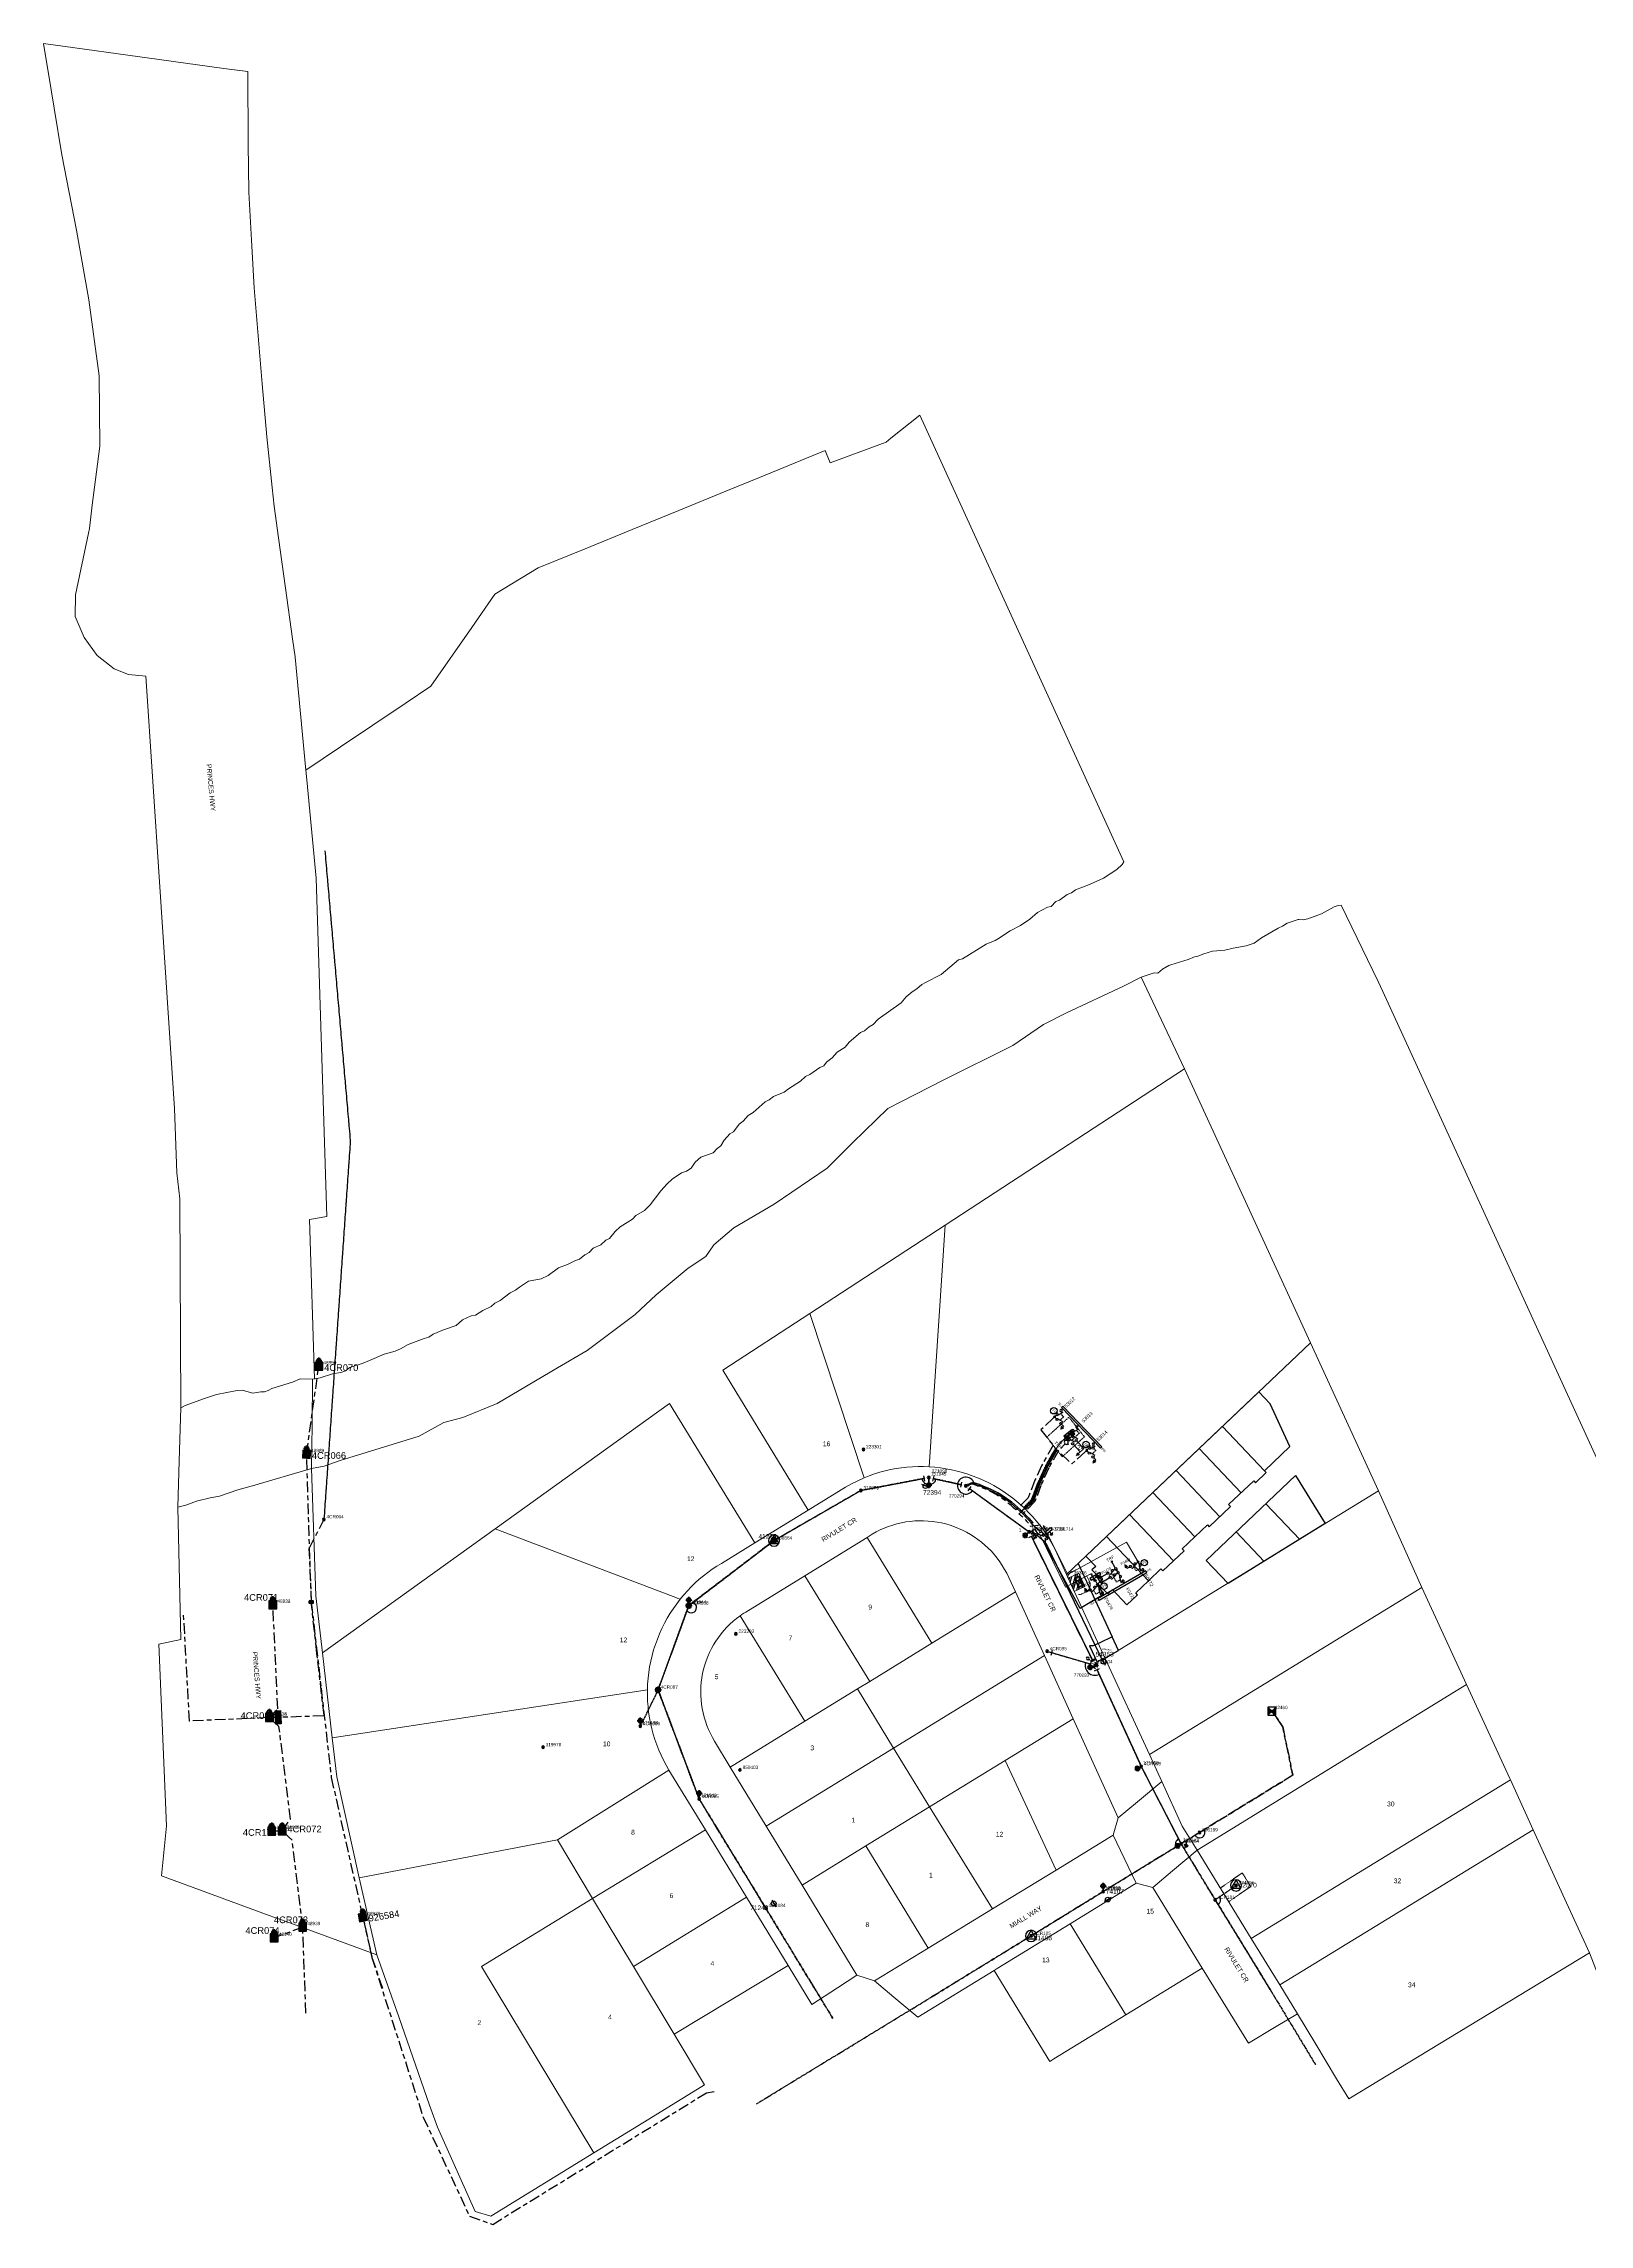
# Model space of a CAD drawing. Header units: metres. Extents: x 296686 to 300227, y 6172173 to 6175501.
# Drawn here: x 296686 to 297266, y 6174684 to 6175501 of the extents above; entities that cross this region are included whole.
import ezdxf
from ezdxf.enums import TextEntityAlignment as Align

# ---------------------------------------------------------------- set-up
doc = ezdxf.new("R2010")
doc.units = ezdxf.units.M
for name, pattern in [('A', [0]), ('Cable Exist OH', [1, 1, 0]), ('Cable Exist UG', [8.2, 4, -1.2, 1.8, -1.2]), ('CENTERX2', [4, 2.5, -0.5, 0.5, -0.5]), ('Dash', [5, 3, -2]), ('DASHED', [0.75, 0.5, -0.25]), ('HIDDEN', [0.375, 0.25, -0.125]), ('HIDDEN2', [0.1875, 0.125, -0.0625])]:
    doc.linetypes.add(name, pattern=pattern)
doc.layers.get('0').update_dxf_attribs({"color": 6})
for name, color, linetype in [('_USER 02 POLENUMEXT', 7, 'Continuous'), ('_USER 03 POLENUMMOD', 3, 'Continuous'), ('_USER 07 PILLARNUMNEW', 2, 'Continuous'), ('_USER 08 SLIGHTNUMEXT', 7, 'Continuous'), ('_USER 14 DEVINFO', 7, 'Continuous'), ('_USER 15 GAS', 7, 'Continuous'), ('_User_HV_Exist', 7, 'Continuous'), ('_User_LV_Exist', 7, 'Continuous'), ('Equip_HV_NEW', 2, 'Continuous'), ('Equip_LV_EXT', 7, 'Continuous'), ('Equip_LV_NEW', 2, 'Continuous'), ('Equip_SL_EXT', 7, 'Continuous'), ('Equip_SP_HV_EXT', 7, 'Continuous'), ('Equip_SP_HV_NEW', 2, 'Continuous'), ('Equip_SP_LV_EXT', 7, 'Continuous'), ('Equip_SP_SL_EXT', 7, 'Continuous'), ('Equip_SP_SL_MOD', 3, 'Continuous'), ('Mains_HV_EXT', 7, 'Continuous'), ('Mains_HV_MOD', 3, 'Continuous'), ('Mains_HV_NEW_U72', 2, 'Continuous'), ('Mains_LV_EXT', 7, 'Continuous'), ('Mains_LV_MOD', 3, 'Continuous'), ('Mains_LV_NEW_T84', 2, 'Continuous'), ('Mains_SL_EXT', 7, 'Continuous'), ('Mains_SL_MOD', 3, 'Continuous'), ('OH_Details_SP_MISC', 7, 'Continuous'), ('Sub_LV_NEW', 2, 'Continuous'), ('Sub_SP_EXT', 7, 'Continuous'), ('Sub_SP_NEW', 2, 'Continuous'), ('Sub_SP_TR_HV_LV_EXT', 7, 'Continuous'), ('SupportsOH_SP_TR_HV_LV_SL_EXT', 7, 'Continuous'), ('SupportsOH_SP_TR_HV_LV_SL_MOD', 3, 'Continuous'), ('SupportsUG_SP_LV_NEW', 2, 'Continuous'), ('SupportsUG_SP_LV_SL_EXT', 7, 'Continuous'), ('SupportsUG_SP_SL_EXT', 7, 'Continuous'), ('Trench_SP_NEW', 2, 'Continuous'), ('UG_Details_SP_MISC', 7, 'Continuous')]:
    doc.layers.add(name, color=color, linetype=linetype)
for name, color, linetype, lineweight in [('Cadastre Easements_SP_NEW', 2, 'Continuous', 5), ('Cadastre Land Parcels_SP_EXT', 9, 'Continuous', 5), ('Cadastre Other Property_SP_EXT', 9, 'HIDDEN', 5), ('Cadastre Road Names_SP_HV_LV_SL_EXT', 9, 'Continuous', 5), ('Cadastre Roads_SP_EXT', 9, 'Continuous', 5)]:
    doc.layers.add(name, color=color, linetype=linetype, lineweight=lineweight)
doc.styles.add('ARIAL', font='arial.ttf', dxfattribs={"height": 2})
doc.styles.add('BOUNDARY', font='isomono.shx')
doc.styles.add('COLUMN_LABEL', font='arial.ttf')
doc.styles.add('HVSW_LABEL', font='arial.ttf')
doc.styles.add('iecARIAL', font='arial.ttf', dxfattribs={"height": 2})
doc.styles.add('iecISOCP', font='isocp.shx')
doc.styles.add('IESYMBOL1', font='isocp.shx')
doc.styles.add('PIT_LABEL', font='arial.ttf')
doc.styles.add('POLE_LABEL', font='arial.ttf')
doc.styles.get("Standard").update_dxf_attribs({"font": 'arial.ttf'})
doc.styles.add('SWG_LABEL', font='arial.ttf')
doc.styles.add('SWITCH_LABEL', font='arial.ttf', dxfattribs={"height": 2.5})
doc.linetypes.add('Cable New UG', pattern='A,7,-0.25,["x",Standard,S=2,R=0,X=0.2,Y=-0.8],-2.1', length=9.35)
doc.linetypes.add('FENCELINE2', pattern='A,0.25,-0.1,[132,ltypeshp.shx,S=0.1,R=0,X=-0.1,Y=0],-0.1,1', length=1.45)
doc.linetypes.add('IE Trench HV', pattern='A,7,-0.2,["/",Standard,S=3,R=0,X=0.6,Y=-1.4],-2.5', length=9.7)

# ---------------------------------------------------------------- blocks, each defined once
blk = doc.blocks.new('SUB_POLE_EXT')
blk.add_wipeout([(0, 4.2), (0.4, 4.2), (0.8, 4.1), (1.2, 4), (1.6, 3.9), (2, 3.7), (2.3, 3.5), (2.7, 3.3), (3, 3), (3.3, 2.7), (3.5, 2.3), (3.8, 1.9), (3.9, 1.6), (4, 1.2), (4.2, 0.6), (4.2, 0), (4.2, -0.6), (4.1, -1.1), (3.9, -1.6), (3.6, -2.2), (3.2, -2.7), (3, -3), (2.7, -3.3), (2.4, -3.5), (2, -3.7), (1.6, -3.9), (1.3, -4), (0.8, -4.1), (0.4, -4.2), (0, -4.2), (-0.4, -4.2), (-0.8, -4.1), (-1.2, -4), (-1.6, -3.9), (-2, -3.7), (-2.4, -3.5), (-2.7, -3.3), (-3, -3), (-3.2, -2.7), (-3.5, -2.3), (-3.7, -2), (-3.9, -1.6), (-4, -1.2), (-4.2, -0.8), (-4.2, -0.1), (-4.2, 0.4), (-4.1, 0.8), (-4, 1.3), (-3.9, 1.6), (-3.7, 2), (-3.5, 2.4), (-3.3, 2.7), (-3, 3), (-2.7, 3.3), (-2.3, 3.5), (-2, 3.7), (-1.6, 3.9), (-1.2, 4), (-0.8, 4.2), (-0.4, 4.2)])
blk.add_line((2.2, 0.5), (2.2, 0.5, 0))
blk.add_lwpolyline([(-4.2, 0, 1), (4.2, 0, 1)], format="xyb", close=True)
blk.add_lwpolyline([(2.1, 0.5), (0, 4.2), (-3.7, -2.1), (3.7, -2.1)], close=True)
for tag, height, flags, p in [('STREET_CODE', 0.2, 9, (1.5, 0)), ('ASSET_NUM', 3.5, 8, (2, 2)), ('CONSTRUCTED_VOLTAGE', 0.2, 9, (1.5, -0.2)), ('NO_PHASES', 0.2, 9, (1.5, -0.4)), ('OPERATING_VOLTAGE', 0.2, 9, (1.5, -0.6)), ('OPERATED_BY', 0.2, 9, (1.5, -0.8)), ('MAINTAINED_BY', 0.2, 9, (1.5, -1)), ('ORIENTATION', 0.2, 9, (1.5, -1.2)), ('OWNED_BY', 0.2, 9, (1.5, -1.4)), ('SECONDARY_VOLTAGE', 0.2, 9, (1.5, -1.6)), ('STATE', 0.2, 9, (1.5, -1.8)), ('SUBSTATION_TYPE', 0.2, 9, (1.5, -2)), ('USAGE', 0.2, 9, (1.5, -2.2)), ('LEGEND', 0.2, 9, (1.5, -2.4)), ('LOCATION', 0.2, 9, (1.5, -2.6)), ('STREETNAME', 0.2, 9, (1.5, -2.8)), ('SUBURB', 0.2, 9, (1.5, -3)), ('NOTES', 0.2, 9, (1.5, -3.2)), ('Z', 0.2, 1, (1.5, -3.4))]:
    blk.add_attdef(tag, text='', height=height, dxfattribs=dict(flags=flags)).set_placement(p, align=Align.MIDDLE_LEFT)
blk = doc.blocks.new('SUB_INDOOR_EXT')
h = blk.add_hatch(color=256)
h.paths.add_polyline_path([(3, 3), (0.2, 0), (3, -3)])
h.paths.add_polyline_path([(-3, -3), (-0.2, 0), (-3, 3)])
at = {"color": 7}
for p, q in [((-0.3, 0.8), (0.3, 0.8)), ((0, 0.8), (0, -0.8)), ((-0.3, -0.8), (0.3, -0.8))]:
    blk.add_line(p, q, dxfattribs=at)
blk.add_line((1.9, -2.3), (1.9, -2.3, 0))
for points in [[(-3, -3), (-0.2, 0), (-3, 3)], [(-3, -3), (3, -3), (3, 3), (-3, 3)], [(3, 3), (0.2, 0), (3, -3)]]:
    blk.add_lwpolyline(points, close=True)
for tag, height, flags, p in [('STREET_CODE', 0.2, 9, (1.5, 0)), ('ASSET_NUM', 2.5, 8, (2, 2)), ('CONSTRUCTED_VOLTAGE', 0.2, 9, (1.5, -0.2)), ('NO_PHASES', 0.2, 9, (1.5, -0.4)), ('OPERATING_VOLTAGE', 0.2, 9, (1.5, -0.6)), ('ORIENTATION', 0.2, 9, (1.5, -0.8)), ('OWNED_BY', 0.2, 9, (1.5, -1)), ('OPERATED_BY', 0.2, 9, (1.5, -1.2)), ('MAINTAINED_BY', 0.2, 9, (1.5, -1.4)), ('SECONDARY_VOLTAGE', 0.2, 9, (1.5, -1.6)), ('STATE', 0.2, 9, (1.5, -1.8)), ('PARENT', 0.2, 9, (1.5, -2)), ('SUBSTATION_TYPE', 0.2, 9, (1.5, -2.2)), ('USAGE', 0.2, 9, (1.5, -2.4)), ('LEGEND', 0.2, 9, (1.5, -2.6)), ('LOCATION', 0.2, 9, (1.5, -2.8)), ('STREETNAME', 0.2, 9, (1.5, -3)), ('SUBURB', 0.2, 9, (1.5, -3.2)), ('NOTES', 0.2, 9, (1.5, -3.4)), ('Z', 0.2, 1, (1.5, -3.6))]:
    blk.add_attdef(tag, text='', height=height, dxfattribs=dict(flags=flags)).set_placement(p, align=Align.MIDDLE_LEFT)
blk = doc.blocks.new('*U177')
for points in [[(0, 0), (-4.2, -0.9), (-1.8, -3.9)], [(0, 0), (1.8, 3.9), (4.2, 0.9)]]:
    blk.add_hatch(color=256).paths.add_polyline_path(points)
for p, q in [((-4.2, -0.9), (4.2, 0.9)), ((1.8, 3.9), (-1.8, -3.9))]:
    blk.add_line(p, q)
blk.add_lwpolyline([(-1.8, -3.9), (4.2, 0.9), (1.8, 3.9), (-4.2, -0.9)], close=True)
for tag, height, flags, p in [('STREET_CODE', 0.2, 9, (1.5, 0)), ('ASSET_NUM', 3.5, 8, (2, 2)), ('CONSTRUCTED_VOLTAGE', 0.2, 9, (1.5, -0.2)), ('NO_PHASES', 0.2, 9, (1.5, -0.4)), ('OPERATING_VOLTAGE', 0.2, 9, (1.5, -0.6)), ('ORIENTATION', 0.2, 9, (1.5, -0.8)), ('OWNED_BY', 0.2, 9, (1.5, -1)), ('OPERATED_BY', 0.2, 9, (1.5, -1.2)), ('MAINTAINED_BY', 0.2, 9, (1.5, -1.4)), ('SECONDARY_VOLTAGE', 0.2, 9, (1.5, -1.6)), ('STATE', 0.2, 9, (1.5, -1.8)), ('PARENT', 0.2, 9, (1.5, -2)), ('SUBSTATION_TYPE', 0.2, 9, (1.5, -2.2)), ('USAGE', 0.2, 9, (1.5, -2.4)), ('LEGEND', 0.2, 9, (1.5, -2.6)), ('LOCATION', 0.2, 9, (1.5, -2.8)), ('STREETNAME', 0.2, 9, (1.5, -3)), ('SUBURB', 0.2, 9, (1.5, -3.2)), ('NOTES', 0.2, 9, (1.5, -3.4)), ('Z', 0.2, 1, (1.5, -3.6))]:
    blk.add_attdef(tag, text='', height=height, dxfattribs=dict(flags=flags)).set_placement(p, align=Align.MIDDLE_LEFT)
blk = doc.blocks.new('COLUMN_EXT')
blk.add_hatch(color=256).paths.add_polyline_path([(-1.49, 1.48), (-1.49, -1.49), (1.48, -1.49), (1.48, 1.48)])
blk.add_lwpolyline([(-1.49, -1.49), (1.48, -1.49), (1.48, 1.48), (-1.49, 1.48)], close=True)
for tag, height, style, flags, p in [('STRUCTURE_PLANT_NUMBER', 0.2, 'POLE_LABEL', 9, (1.81, 0.03)), ('ASSET_NUM', 2.5, 'COLUMN_LABEL', 8, (2, 2)), ('STREET_CODE', 0.2, 'COLUMN_LABEL', 9, (1.81, -0.2))]:
    blk.add_attdef(tag, text='', height=height, dxfattribs=dict(style=style, flags=flags)).set_placement(p, align=Align.MIDDLE_LEFT)
at = {"flags": 1}
blk.add_attdef('Z', (1.81, -2.35), '', height=0.2, dxfattribs=at)
at = {"flags": 9}
for tag, p in [('COLUMN_TYPE', (1.81, -0.4)), ('OWNED_BY', (1.81, -0.6)), ('STATE', (1.81, -0.8)), ('USAGE', (1.81, -1)), ('STREETNAME', (1.81, -1.6)), ('SUBURB', (1.81, -1.8)), ('LEGEND', (1.81, -1.2)), ('LOCATION', (1.81, -1.4)), ('NOTES', (1.81, -2))]:
    blk.add_attdef(tag, text='', height=0.2, dxfattribs=at).set_placement(p, align=Align.MIDDLE_LEFT)
blk = doc.blocks.new('*U176')
for p, q in [((4.5, -0.4), (4, -0.3)), ((4.5, -0.7), (4, -0.6)), ((6.4, -0.9), (6.9, -1)), ((6.5, -0.6), (7, -0.7))]:
    blk.add_line(p, q)
blk.add_lwpolyline([(4.5, -0.5, 1), (6.5, -0.8, 1)], format="xyb", close=True)
at = {"flags": 1}
blk.add_attdef('Z', (0, 0), '', height=0.2, dxfattribs=at)
at = {"flags": 9}
for tag, p in [('ACTUAL_STATUS', (0, 0)), ('CONSTRUCTED_VOLTAGE', (0, -0.2)), ('NO_PHASES', (0, -0.4)), ('OPERATING_VOLTAGE', (0, -0.6)), ('ORIENTATION', (0, -0.8)), ('OWNED_BY', (0, -1)), ('STATE', (0, -1.2)), ('SWITCH_TYPE', (0, -1.4)), ('USAGE', (0, -1.6)), ('LEGEND', (0, -1.8)), ('NOTES', (0, -2))]:
    blk.add_attdef(tag, text='', height=0.2, dxfattribs=at).set_placement(p, align=Align.MIDDLE_LEFT)
blk = doc.blocks.new('LV_OH_LINKS_OPEN_EXT')
for p, q in [((-0.2, 5), (-0.2, 5.5)), ((-0.2, 3), (-0.2, 2.5)), ((0.2, 5), (0.2, 5.5)), ((0.2, 3), (0.2, 2.5))]:
    blk.add_line(p, q)
blk.add_lwpolyline([(0, 3, 1), (0, 5, 1)], format="xyb", close=True)
at = {"flags": 1}
blk.add_attdef('Z', (0, 0), '', height=0.2, dxfattribs=at)
at = {"flags": 9}
for tag, p in [('ACTUAL_STATUS', (0, 0)), ('CONSTRUCTED_VOLTAGE', (0, -0.2)), ('NO_PHASES', (0, -0.4)), ('OPERATING_VOLTAGE', (0, -0.6)), ('ORIENTATION', (0, -0.8)), ('OWNED_BY', (0, -1)), ('STATE', (0, -1.2)), ('SWITCH_TYPE', (0, -1.4)), ('USAGE', (0, -1.6)), ('LEGEND', (0, -1.8)), ('NOTES', (0, -2))]:
    blk.add_attdef(tag, text='', height=0.2, dxfattribs=at).set_placement(p, align=Align.MIDDLE_LEFT)
blk = doc.blocks.new('*U174')
for p, q in [((6.4, 0.3), (5.9, 0.3)), ((8.4, 0.4), (8.9, 0.4)), ((8.4, 0), (8.9, 0.1)), ((6.4, 0), (5.9, 0))]:
    blk.add_line(p, q)
blk.add_lwpolyline([(6.4, 0.2, 1), (8.4, 0.2, 1)], format="xyb", close=True)
at = {"flags": 1}
blk.add_attdef('Z', (0, 0), '', height=0.2, dxfattribs=at)
at = {"flags": 9}
for tag, p in [('ACTUAL_STATUS', (0, 0)), ('CONSTRUCTED_VOLTAGE', (0, -0.2)), ('NO_PHASES', (0, -0.4)), ('OPERATING_VOLTAGE', (0, -0.6)), ('ORIENTATION', (0, -0.8)), ('OWNED_BY', (0, -1)), ('STATE', (0, -1.2)), ('SWITCH_TYPE', (0, -1.4)), ('USAGE', (0, -1.6)), ('LEGEND', (0, -1.8)), ('NOTES', (0, -2))]:
    blk.add_attdef(tag, text='', height=0.2, dxfattribs=at).set_placement(p, align=Align.MIDDLE_LEFT)
blk = doc.blocks.new('SL_LANTERN_EXT')
at = {"lineweight": 40}
for p, q in [((-2.3, 4.2), (2.2, 4.2)), ((-1.5, 5.7), (-1.1, 5.3)), ((-1.5, 2.8), (-1.1, 3.2)), ((0, 2), (0, 6.5)), ((0, 0), (0, 2.7)), ((1.5, 5.7), (1.1, 5.3)), ((1.5, 2.8), (1.1, 3.2))]:
    blk.add_line(p, q, dxfattribs=at)
blk.add_circle((0, 4.2), 1.5, dxfattribs=at)
for tag, p, height, flags in [('CONSTRUCTED_VOLTAGE', (1, -0.7), 0.2, 9), ('CONTROL_TYPE', (1, -0.9), 0.2, 9), ('LANTERN_PURPOSE', (1, -1.1), 0.2, 9), ('LANTERN_TYPE', (1, -1.3), 0.2, 9), ('NO_PHASES', (1, -1.5), 0.2, 9), ('OPERATING_VOLTAGE', (1, -1.7), 0.2, 9), ('ORIENTATION', (1, -1.9), 0.2, 9), ('OWNED_BY', (1, -2.1), 0.2, 9), ('STATE', (1, -2.3), 0.2, 9), ('USAGE', (1, -2.5), 0.2, 9), ('CEXIST', (1, -2.7), 0.2, 9), ('CNEW', (1, -2.9), 0.2, 9), ('CNUMBER', (1, -3.1), 0.2, 9), ('CREMOVE', (1, -3.3), 0.2, 9), ('CREPLACE', (1, -3.5), 0.2, 9), ('LKINGHEIGHT', (1, -3.7), 0.2, 9), ('LBRACKET', (1, -3.9), 0.2, 9), ('LBRACKETVOCAB', (1, -4.1), 0.2, 9), ('LCATEGORY', (1, -4.3), 0.2, 9), ('LCHARGE1', (1, -4.5), 0.2, 9), ('LCHARGE1PERCENT', (1, -4.7), 0.2, 9), ('LCHARGE2', (1, -4.9), 0.2, 9), ('LCHARGE2PERCENT', (1, -5.1), 0.2, 9), ('LCHARGE3', (1, -5.3), 0.2, 9), ('LCHARGE3PERCENT', (1, -5.5), 0.2, 9), ('LEXIST', (1, -5.7), 0.2, 9), ('LLAMP', (1, -5.9), 0.2, 9), ('LLAMPVOCAB', (1, -6.1), 0.2, 9), ('LMAST', (1, -6.3), 0.2, 9), ('LMASTVOCAB', (1, -6.5), 0.2, 9), ('LNEW', (1, -6.7), 0.2, 9), ('LANTNUMBER', (1, -6.9), 0.2, 9), ('LOUTREACH', (1, -7.3), 0.2, 9), ('LOUTREACHVOCAB', (1, -7.5), 0.2, 9), ('LRATECODE', (1, -7.7), 0.2, 9), ('LREMOVE', (1, -7.9), 0.2, 9), ('LREPLACE', (1, -8.1), 0.2, 9), ('LTYPE', (1, -8.3), 0.2, 9), ('LTYPEVOCAB', (1, -8.5), 0.2, 9), ('LEGEND', (1, -8.7), 0.2, 9), ('LOCATION', (1, -8.9), 0.2, 9), ('NOTES', (1, -9.1), 0.2, 9), ('STREETNAME', (1, -9.3), 0.2, 9), ('SUBURB', (1, -9.5), 0.2, 1), ('LNUMBER', (2.2, -3.3), 2.5, 8)]:
    blk.add_attdef(tag, p, '', height=height, dxfattribs=dict(flags=flags))
at = {"layer": '_USER 08 SLIGHTNUMEXT', "style": 'iecARIAL', "flags": 8}
blk.add_attdef('ASSET_NUM', (1.5, 1.5), '', height=2.5, dxfattribs=at)
blk = doc.blocks.new('*U178')
at = {"lineweight": 40}
for p, q in [((0, 0), (0, -4.2)), ((2.3, -5.7), (-2.2, -5.7)), ((-1.5, -4.2), (-1.1, -4.6)), ((-1.5, -7.1), (-1.1, -6.7)), ((0, -3.4), (0, -7.9)), ((1.5, -4.2), (1.1, -4.6)), ((1.5, -7.1), (1.1, -6.7))]:
    blk.add_line(p, q, dxfattribs=at)
blk.add_circle((0, -5.7), 1.5, dxfattribs=at)
for tag, p, height, flags in [('CONSTRUCTED_VOLTAGE', (1, -0.7), 0.2, 9), ('CONTROL_TYPE', (1, -0.9), 0.2, 9), ('LANTERN_PURPOSE', (1, -1.1), 0.2, 9), ('LANTERN_TYPE', (1, -1.3), 0.2, 9), ('NO_PHASES', (1, -1.5), 0.2, 9), ('OPERATING_VOLTAGE', (1, -1.7), 0.2, 9), ('ORIENTATION', (1, -1.9), 0.2, 9), ('OWNED_BY', (1, -2.1), 0.2, 9), ('STATE', (1, -2.3), 0.2, 9), ('USAGE', (1, -2.5), 0.2, 9), ('CEXIST', (1, -2.7), 0.2, 9), ('CNEW', (1, -2.9), 0.2, 9), ('CNUMBER', (1, -3.1), 0.2, 9), ('CREMOVE', (1, -3.3), 0.2, 9), ('CREPLACE', (1, -3.5), 0.2, 9), ('LKINGHEIGHT', (1, -3.7), 0.2, 9), ('LBRACKET', (1, -3.9), 0.2, 9), ('LBRACKETVOCAB', (1, -4.1), 0.2, 9), ('LCATEGORY', (1, -4.3), 0.2, 9), ('LCHARGE1', (1, -4.5), 0.2, 9), ('LCHARGE1PERCENT', (1, -4.7), 0.2, 9), ('LCHARGE2', (1, -4.9), 0.2, 9), ('LCHARGE2PERCENT', (1, -5.1), 0.2, 9), ('LCHARGE3', (1, -5.3), 0.2, 9), ('LCHARGE3PERCENT', (1, -5.5), 0.2, 9), ('LEXIST', (1, -5.7), 0.2, 9), ('LLAMP', (1, -5.9), 0.2, 9), ('LLAMPVOCAB', (1, -6.1), 0.2, 9), ('LMAST', (1, -6.3), 0.2, 9), ('LMASTVOCAB', (1, -6.5), 0.2, 9), ('LNEW', (1, -6.7), 0.2, 9), ('LANTNUMBER', (1, -6.9), 0.2, 9), ('LOUTREACH', (1, -7.3), 0.2, 9), ('LOUTREACHVOCAB', (1, -7.5), 0.2, 9), ('LRATECODE', (1, -7.7), 0.2, 9), ('LREMOVE', (1, -7.9), 0.2, 9), ('LREPLACE', (1, -8.1), 0.2, 9), ('LTYPE', (1, -8.3), 0.2, 9), ('LTYPEVOCAB', (1, -8.5), 0.2, 9), ('LEGEND', (1, -8.7), 0.2, 9), ('LOCATION', (1, -8.9), 0.2, 9), ('NOTES', (1, -9.1), 0.2, 9), ('STREETNAME', (1, -9.3), 0.2, 9), ('SUBURB', (1, -9.5), 0.2, 1), ('LNUMBER', (2.2, -3.3), 2.5, 8)]:
    blk.add_attdef(tag, p, '', height=height, dxfattribs=dict(flags=flags))
at = {"layer": '_USER 08 SLIGHTNUMEXT', "style": 'iecARIAL', "flags": 8}
blk.add_attdef('ASSET_NUM', (1.5, 1.5), '', height=2.5, dxfattribs=at)
blk = doc.blocks.new('*U175')
at = {"lineweight": 40}
for p, q in [((0, 0), (-1.9, -1.6)), ((-5.1, -2.3), (-4.5, -2.4)), ((-1.3, -1.1), (-4.8, -4)), ((-1.6, -4.3), (-4.5, -0.8)), ((-3.2, -4.6), (-3.2, -4)), ((-2.8, -0.5), (-2.9, -1)), ((-1, -2.7), (-1.5, -2.7))]:
    blk.add_line(p, q, dxfattribs=at)
blk.add_circle((-3, -2.5), 1.5, dxfattribs=at)
for tag, p, height, flags in [('CONSTRUCTED_VOLTAGE', (1, -0.7), 0.2, 9), ('CONTROL_TYPE', (1, -0.9), 0.2, 9), ('LANTERN_PURPOSE', (1, -1.1), 0.2, 9), ('LANTERN_TYPE', (1, -1.3), 0.2, 9), ('NO_PHASES', (1, -1.5), 0.2, 9), ('OPERATING_VOLTAGE', (1, -1.7), 0.2, 9), ('ORIENTATION', (1, -1.9), 0.2, 9), ('OWNED_BY', (1, -2.1), 0.2, 9), ('STATE', (1, -2.3), 0.2, 9), ('USAGE', (1, -2.5), 0.2, 9), ('CEXIST', (1, -2.7), 0.2, 9), ('CNEW', (1, -2.9), 0.2, 9), ('CNUMBER', (1, -3.1), 0.2, 9), ('CREMOVE', (1, -3.3), 0.2, 9), ('CREPLACE', (1, -3.5), 0.2, 9), ('LKINGHEIGHT', (1, -3.7), 0.2, 9), ('LBRACKET', (1, -3.9), 0.2, 9), ('LBRACKETVOCAB', (1, -4.1), 0.2, 9), ('LCATEGORY', (1, -4.3), 0.2, 9), ('LCHARGE1', (1, -4.5), 0.2, 9), ('LCHARGE1PERCENT', (1, -4.7), 0.2, 9), ('LCHARGE2', (1, -4.9), 0.2, 9), ('LCHARGE2PERCENT', (1, -5.1), 0.2, 9), ('LCHARGE3', (1, -5.3), 0.2, 9), ('LCHARGE3PERCENT', (1, -5.5), 0.2, 9), ('LEXIST', (1, -5.7), 0.2, 9), ('LLAMP', (1, -5.9), 0.2, 9), ('LLAMPVOCAB', (1, -6.1), 0.2, 9), ('LMAST', (1, -6.3), 0.2, 9), ('LMASTVOCAB', (1, -6.5), 0.2, 9), ('LNEW', (1, -6.7), 0.2, 9), ('LANTNUMBER', (1, -6.9), 0.2, 9), ('LOUTREACH', (1, -7.3), 0.2, 9), ('LOUTREACHVOCAB', (1, -7.5), 0.2, 9), ('LRATECODE', (1, -7.7), 0.2, 9), ('LREMOVE', (1, -7.9), 0.2, 9), ('LREPLACE', (1, -8.1), 0.2, 9), ('LTYPE', (1, -8.3), 0.2, 9), ('LTYPEVOCAB', (1, -8.5), 0.2, 9), ('LEGEND', (1, -8.7), 0.2, 9), ('LOCATION', (1, -8.9), 0.2, 9), ('NOTES', (1, -9.1), 0.2, 9), ('STREETNAME', (1, -9.3), 0.2, 9), ('SUBURB', (1, -9.5), 0.2, 1), ('LNUMBER', (2.2, -3.3), 2.5, 8)]:
    blk.add_attdef(tag, p, '', height=height, dxfattribs=dict(flags=flags))
at = {"layer": '_USER 08 SLIGHTNUMEXT', "style": 'iecARIAL', "flags": 8}
blk.add_attdef('ASSET_NUM', (1.5, 1.5), '', height=2.5, dxfattribs=at)
blk = doc.blocks.new('*U172')
at = {"lineweight": 40}
for p, q in [((-1.8, -3.6), (-4, 0.4)), ((-2.3, 0.4), (-2.5, -0.2)), ((0, 0), (-1.6, -0.9)), ((-0.9, -0.5), (-4.9, -2.7)), ((-4.9, -1), (-4.3, -1.2)), ((-3.5, -3.6), (-3.3, -3)), ((-0.9, -2.2), (-1.4, -2))]:
    blk.add_line(p, q, dxfattribs=at)
blk.add_circle((-2.9, -1.6), 1.5, dxfattribs=at)
for tag, p, height, flags in [('CONSTRUCTED_VOLTAGE', (1, -0.7), 0.2, 9), ('CONTROL_TYPE', (1, -0.9), 0.2, 9), ('LANTERN_PURPOSE', (1, -1.1), 0.2, 9), ('LANTERN_TYPE', (1, -1.3), 0.2, 9), ('NO_PHASES', (1, -1.5), 0.2, 9), ('OPERATING_VOLTAGE', (1, -1.7), 0.2, 9), ('ORIENTATION', (1, -1.9), 0.2, 9), ('OWNED_BY', (1, -2.1), 0.2, 9), ('STATE', (1, -2.3), 0.2, 9), ('USAGE', (1, -2.5), 0.2, 9), ('CEXIST', (1, -2.7), 0.2, 9), ('CNEW', (1, -2.9), 0.2, 9), ('CNUMBER', (1, -3.1), 0.2, 9), ('CREMOVE', (1, -3.3), 0.2, 9), ('CREPLACE', (1, -3.5), 0.2, 9), ('LKINGHEIGHT', (1, -3.7), 0.2, 9), ('LBRACKET', (1, -3.9), 0.2, 9), ('LBRACKETVOCAB', (1, -4.1), 0.2, 9), ('LCATEGORY', (1, -4.3), 0.2, 9), ('LCHARGE1', (1, -4.5), 0.2, 9), ('LCHARGE1PERCENT', (1, -4.7), 0.2, 9), ('LCHARGE2', (1, -4.9), 0.2, 9), ('LCHARGE2PERCENT', (1, -5.1), 0.2, 9), ('LCHARGE3', (1, -5.3), 0.2, 9), ('LCHARGE3PERCENT', (1, -5.5), 0.2, 9), ('LEXIST', (1, -5.7), 0.2, 9), ('LLAMP', (1, -5.9), 0.2, 9), ('LLAMPVOCAB', (1, -6.1), 0.2, 9), ('LMAST', (1, -6.3), 0.2, 9), ('LMASTVOCAB', (1, -6.5), 0.2, 9), ('LNEW', (1, -6.7), 0.2, 9), ('LANTNUMBER', (1, -6.9), 0.2, 9), ('LOUTREACH', (1, -7.3), 0.2, 9), ('LOUTREACHVOCAB', (1, -7.5), 0.2, 9), ('LRATECODE', (1, -7.7), 0.2, 9), ('LREMOVE', (1, -7.9), 0.2, 9), ('LREPLACE', (1, -8.1), 0.2, 9), ('LTYPE', (1, -8.3), 0.2, 9), ('LTYPEVOCAB', (1, -8.5), 0.2, 9), ('LEGEND', (1, -8.7), 0.2, 9), ('LOCATION', (1, -8.9), 0.2, 9), ('NOTES', (1, -9.1), 0.2, 9), ('STREETNAME', (1, -9.3), 0.2, 9), ('SUBURB', (1, -9.5), 0.2, 1), ('LNUMBER', (2.2, -3.3), 2.5, 8)]:
    blk.add_attdef(tag, p, '', height=height, dxfattribs=dict(flags=flags))
at = {"layer": '_USER 08 SLIGHTNUMEXT', "style": 'iecARIAL', "flags": 8}
blk.add_attdef('ASSET_NUM', (1.5, 1.5), '', height=2.5, dxfattribs=at)
blk = doc.blocks.new('*U173')
at = {"lineweight": 40}
for p, q in [((-3, -3.5), (-4.6, 0.7)), ((-3, 0.5), (-3.2, -0.1)), ((0, 0), (-2.4, -0.9)), ((-1.7, -0.6), (-5.9, -2.2)), ((-5.7, -0.6), (-5.2, -0.8)), ((-4.7, -3.3), (-4.5, -2.8)), ((-2, -2.3), (-2.5, -2))]:
    blk.add_line(p, q, dxfattribs=at)
blk.add_circle((-3.8, -1.4), 1.5, dxfattribs=at)
for tag, p, height, flags in [('CONSTRUCTED_VOLTAGE', (1, -0.7), 0.2, 9), ('CONTROL_TYPE', (1, -0.9), 0.2, 9), ('LANTERN_PURPOSE', (1, -1.1), 0.2, 9), ('LANTERN_TYPE', (1, -1.3), 0.2, 9), ('NO_PHASES', (1, -1.5), 0.2, 9), ('OPERATING_VOLTAGE', (1, -1.7), 0.2, 9), ('ORIENTATION', (1, -1.9), 0.2, 9), ('OWNED_BY', (1, -2.1), 0.2, 9), ('STATE', (1, -2.3), 0.2, 9), ('USAGE', (1, -2.5), 0.2, 9), ('CEXIST', (1, -2.7), 0.2, 9), ('CNEW', (1, -2.9), 0.2, 9), ('CNUMBER', (1, -3.1), 0.2, 9), ('CREMOVE', (1, -3.3), 0.2, 9), ('CREPLACE', (1, -3.5), 0.2, 9), ('LKINGHEIGHT', (1, -3.7), 0.2, 9), ('LBRACKET', (1, -3.9), 0.2, 9), ('LBRACKETVOCAB', (1, -4.1), 0.2, 9), ('LCATEGORY', (1, -4.3), 0.2, 9), ('LCHARGE1', (1, -4.5), 0.2, 9), ('LCHARGE1PERCENT', (1, -4.7), 0.2, 9), ('LCHARGE2', (1, -4.9), 0.2, 9), ('LCHARGE2PERCENT', (1, -5.1), 0.2, 9), ('LCHARGE3', (1, -5.3), 0.2, 9), ('LCHARGE3PERCENT', (1, -5.5), 0.2, 9), ('LEXIST', (1, -5.7), 0.2, 9), ('LLAMP', (1, -5.9), 0.2, 9), ('LLAMPVOCAB', (1, -6.1), 0.2, 9), ('LMAST', (1, -6.3), 0.2, 9), ('LMASTVOCAB', (1, -6.5), 0.2, 9), ('LNEW', (1, -6.7), 0.2, 9), ('LANTNUMBER', (1, -6.9), 0.2, 9), ('LOUTREACH', (1, -7.3), 0.2, 9), ('LOUTREACHVOCAB', (1, -7.5), 0.2, 9), ('LRATECODE', (1, -7.7), 0.2, 9), ('LREMOVE', (1, -7.9), 0.2, 9), ('LREPLACE', (1, -8.1), 0.2, 9), ('LTYPE', (1, -8.3), 0.2, 9), ('LTYPEVOCAB', (1, -8.5), 0.2, 9), ('LEGEND', (1, -8.7), 0.2, 9), ('LOCATION', (1, -8.9), 0.2, 9), ('NOTES', (1, -9.1), 0.2, 9), ('STREETNAME', (1, -9.3), 0.2, 9), ('SUBURB', (1, -9.5), 0.2, 1), ('LNUMBER', (2.2, -3.3), 2.5, 8)]:
    blk.add_attdef(tag, p, '', height=height, dxfattribs=dict(flags=flags))
at = {"layer": '_USER 08 SLIGHTNUMEXT', "style": 'iecARIAL', "flags": 8}
blk.add_attdef('ASSET_NUM', (1.5, 1.5), '', height=2.5, dxfattribs=at)
blk = doc.blocks.new('SL_NIGHTWATCH_EXT')
at = {"lineweight": 40}
h = blk.add_hatch(color=256, dxfattribs=at)
h.paths.add_polyline_path([(0.4, 2, 0.098491), (-0.4, 2), (-0.2, 1, -0.098491), (0.2, 1)])
h.paths.add_polyline_path([(0.6, 0.8, -0.098491), (0.8, 0.6), (1.7, 1.1, 0.098491), (1.1, 1.7)])
h.paths.add_polyline_path([(1, 0.2, -0.098491), (1, -0.2), (2, -0.4, 0.098491), (2, 0.4)])
h.paths.add_polyline_path([(0.8, -0.6, -0.098491), (0.6, -0.8), (1.1, -1.7, 0.098491), (1.7, -1.1)])
h.paths.add_polyline_path([(-0.2, -1), (-0.4, -2, 0.098491), (0.4, -2), (0.2, -1, -0.098491)])
h.paths.add_polyline_path([(-0.8, -0.6), (-1.7, -1.1, 0.098491), (-1.1, -1.7), (-0.6, -0.8, -0.098491)])
h.paths.add_polyline_path([(-1, 0.2), (-2, 0.4, 0.098491), (-2, -0.4), (-1, -0.2, -0.098491)])
h.paths.add_polyline_path([(-1.1, 1.7, 0.098491), (-1.7, 1.1), (-0.8, 0.6, -0.098491), (-0.6, 0.8)])
for p, q in [((-1.2, 1.6), (-1.2, 1.6, 0)), ((-1.1, 1.6), (-1.1, 1.6, 0)), ((1.1, 1.6), (1.1, 1.6, 0)), ((-0.9, -0.6), (-0.9, -0.6, 0)), ((0.8, -0.6), (0.8, -0.6, 0)), ((1.1, -1.6), (1.1, -1.6, 0)), ((2, -0.4), (2, -0.4, 0))]:
    blk.add_line(p, q, dxfattribs=at)
for points in [[(-1, 0.2, 0.098491), (-1, -0.2), (-2, -0.4, -0.098491), (-2, 0.4)], [(-0.6, 0.8, 0.098491), (-0.8, 0.6), (-1.7, 1.1, -0.098491), (-1.1, 1.7)], [(-0.2, 1, -0.098491), (0.2, 1), (0.4, 2, 0.098491), (-0.4, 2)], [(0.8, 0.6), (1.7, 1.1, 0.098491), (1.1, 1.7), (0.6, 0.8, -0.098491)], [(1, -0.2), (2, -0.4, 0.098491), (2, 0.4), (1, 0.2, -0.098491)], [(-0.8, -0.6, 0.098491), (-0.6, -0.8), (-1.1, -1.7, -0.098491), (-1.7, -1.1)], [(0.2, -1), (0.4, -2, -0.098491), (-0.4, -2), (-0.2, -1, 0.098491)], [(0.6, -0.8), (1.1, -1.7, 0.098491), (1.7, -1.1), (0.8, -0.6, -0.098491)]]:
    blk.add_lwpolyline(points, format="xyb", close=True, dxfattribs=at)
blk.add_circle((0, 0), 1, dxfattribs=at)
blk = doc.blocks.new('*U171')
at = {"lineweight": 40}
for p, q in [((-1.5, -3.4), (-3.7, 0.5)), ((-2.1, 0.5), (-2.2, 0)), ((0, 0), (-1.3, -0.7)), ((-0.7, -0.4), (-4.6, -2.5)), ((-4.6, -0.9), (-4.1, -1)), ((-3.2, -3.4), (-3.1, -2.9)), ((-0.7, -2), (-1.2, -1.9))]:
    blk.add_line(p, q, dxfattribs=at)
blk.add_circle((-2.6, -1.4), 1.5, dxfattribs=at)
for tag, p, height, flags in [('CONSTRUCTED_VOLTAGE', (1, -0.7), 0.2, 9), ('CONTROL_TYPE', (1, -0.9), 0.2, 9), ('LANTERN_PURPOSE', (1, -1.1), 0.2, 9), ('LANTERN_TYPE', (1, -1.3), 0.2, 9), ('NO_PHASES', (1, -1.5), 0.2, 9), ('OPERATING_VOLTAGE', (1, -1.7), 0.2, 9), ('ORIENTATION', (1, -1.9), 0.2, 9), ('OWNED_BY', (1, -2.1), 0.2, 9), ('STATE', (1, -2.3), 0.2, 9), ('USAGE', (1, -2.5), 0.2, 9), ('CEXIST', (1, -2.7), 0.2, 9), ('CNEW', (1, -2.9), 0.2, 9), ('CNUMBER', (1, -3.1), 0.2, 9), ('CREMOVE', (1, -3.3), 0.2, 9), ('CREPLACE', (1, -3.5), 0.2, 9), ('LKINGHEIGHT', (1, -3.7), 0.2, 9), ('LBRACKET', (1, -3.9), 0.2, 9), ('LBRACKETVOCAB', (1, -4.1), 0.2, 9), ('LCATEGORY', (1, -4.3), 0.2, 9), ('LCHARGE1', (1, -4.5), 0.2, 9), ('LCHARGE1PERCENT', (1, -4.7), 0.2, 9), ('LCHARGE2', (1, -4.9), 0.2, 9), ('LCHARGE2PERCENT', (1, -5.1), 0.2, 9), ('LCHARGE3', (1, -5.3), 0.2, 9), ('LCHARGE3PERCENT', (1, -5.5), 0.2, 9), ('LEXIST', (1, -5.7), 0.2, 9), ('LLAMP', (1, -5.9), 0.2, 9), ('LLAMPVOCAB', (1, -6.1), 0.2, 9), ('LMAST', (1, -6.3), 0.2, 9), ('LMASTVOCAB', (1, -6.5), 0.2, 9), ('LNEW', (1, -6.7), 0.2, 9), ('LANTNUMBER', (1, -6.9), 0.2, 9), ('LOUTREACH', (1, -7.3), 0.2, 9), ('LOUTREACHVOCAB', (1, -7.5), 0.2, 9), ('LRATECODE', (1, -7.7), 0.2, 9), ('LREMOVE', (1, -7.9), 0.2, 9), ('LREPLACE', (1, -8.1), 0.2, 9), ('LTYPE', (1, -8.3), 0.2, 9), ('LTYPEVOCAB', (1, -8.5), 0.2, 9), ('LEGEND', (1, -8.7), 0.2, 9), ('LOCATION', (1, -8.9), 0.2, 9), ('NOTES', (1, -9.1), 0.2, 9), ('STREETNAME', (1, -9.3), 0.2, 9), ('SUBURB', (1, -9.5), 0.2, 1), ('LNUMBER', (2.2, -3.3), 2.5, 8)]:
    blk.add_attdef(tag, p, '', height=height, dxfattribs=dict(flags=flags))
at = {"layer": '_USER 08 SLIGHTNUMEXT', "style": 'iecARIAL', "flags": 8}
blk.add_attdef('ASSET_NUM', (1.5, 1.5), '', height=2.5, dxfattribs=at)
blk = doc.blocks.new('POLE_EXT')
blk.add_hatch(color=256).paths.add_polyline_path([(-1, 0, 1), (1, 0, 1)])
blk.add_lwpolyline([(-1, 0, 1), (1, 0, 1)], format="xyb", close=True)
for tag, height, flags, p in [('pNumber', 2.5, 8, (-17.8, 2.1)), ('OWNED_BY', 0.2, 9, (1.4, -0.4)), ('PARENT', 0.2, 9, (1.4, -0.6)), ('SPECIAL_USE', 0.2, 9, (1.4, -0.8)), ('STATE', 0.2, 9, (1.4, -1)), ('USAGE', 0.2, 9, (1.4, -1.2)), ('cLV', 0.2, 9, (1.4, -1.4)), ('hDepth', 0.2, 9, (1.4, -1.6)), ('hDia', 0.2, 9, (1.4, -1.8)), ('cHV', 0.2, 9, (1.4, -2)), ('LBRACKET', 0.2, 9, (1.4, -2.2)), ('LExisting', 0.2, 9, (1.4, -2.4)), ('LANTNUMBER', 0.2, 9, (1.4, -2.6)), ('LOther', 0.2, 9, (1.4, -2.8)), ('LRemove', 0.2, 9, (1.4, -3)), ('LEGEND', 0.2, 9, (1.4, -3.2)), ('cLinedev', 0.2, 9, (1.4, -3.4)), ('LOCATION', 0.2, 9, (1.4, -3.6)), ('pExisting', 0.2, 9, (1.4, -3.8)), ('PFNUMBER', 0.2, 9, (1.4, -4)), ('NEWPFNUMBER', 0.2, 9, (1.4, -4.2)), ('pFooting', 0.2, 9, (1.4, -4.4)), ('pNew', 0.2, 9, (1.4, -4.6)), ('pRelocate', 0.2, 9, (1.4, -5)), ('pRemove', 0.2, 9, (1.4, -5.2)), ('pReplace', 0.2, 9, (1.4, -5.4)), ('pStay', 0.2, 9, (1.4, -5.6)), ('pType', 0.2, 9, (1.4, -5.8)), ('cspan', 0.2, 9, (1.4, -6)), ('STREETNAME', 0.2, 9, (1.4, -6.2)), ('SUBURB', 0.2, 9, (1.4, -6.4)), ('NOTES', 0.2, 9, (1.4, -6.6)), ('MAINTAINED_BY', 0.2, 9, (1.4, -6.8)), ('OPERATED_BY', 0.2, 9, (1.4, -7))]:
    blk.add_attdef(tag, text='', height=height, dxfattribs=dict(flags=flags)).set_placement(p, align=Align.MIDDLE_LEFT)
at = {"style": 'POLE_LABEL', "flags": 9}
for tag, p in [('STRUCTURE_PLANT_NUMBER', (1.4, 0)), ('STREET_CODE', (1.4, -0.2))]:
    blk.add_attdef(tag, text='', height=0.2, dxfattribs=at).set_placement(p, align=Align.MIDDLE_LEFT)
at = {"flags": 1}
blk.add_attdef('Z', (1.4, -7.3), '', height=0.2, dxfattribs=at)
at = {"layer": '_USER 02 POLENUMEXT', "style": 'POLE_LABEL', "flags": 8}
blk.add_attdef('ASSET_NUM', text='', height=2.5, dxfattribs=at).set_placement((2, 2), align=Align.MIDDLE_LEFT)
blk = doc.blocks.new('SL_STJ_EXT')
h = blk.add_hatch(color=256)
edge = h.paths.add_edge_path()
edge.add_ellipse((-0.59, 0.13), major_axis=(0.226, 0.226), ratio=1, start_angle=44.99996, end_angle=135)
edge.add_line((-0.91, 0.13), (-0.91, -0.13))
edge.add_ellipse((-0.59, -0.13), major_axis=(0.226, 0.226), ratio=1, start_angle=134.99996, end_angle=225)
edge.add_line((-0.59, -0.45), (0.59, -0.45))
edge.add_ellipse((0.59, -0.13), major_axis=(-0.226, 0.226), ratio=1, start_angle=134.99996, end_angle=225)
edge.add_line((0.91, -0.13), (0.91, 0.13))
edge.add_ellipse((0.59, 0.13), major_axis=(-0.226, 0.226), ratio=1, start_angle=224.99996, end_angle=315)
edge.add_line((0.59, 0.45), (-0.59, 0.45))
blk.add_lwpolyline([(-0.91, 0.13), (-0.91, -0.13, 0.414214), (-0.59, -0.45), (0.59, -0.45, 0.414214), (0.91, -0.13), (0.91, 0.13, 0.414214), (0.59, 0.45), (-0.59, 0.45, 0.414214)], format="xyb", close=True)
at = {"flags": 1}
blk.add_attdef('Z', (0, 0), '', height=0.2, dxfattribs=at)
at = {"flags": 9}
for tag, p in [('ORIENTATION', (0, 0)), ('USAGE', (0, -0.2)), ('LEGEND', (0, -0.4)), ('NOTES', (0, -0.6))]:
    blk.add_attdef(tag, text='', height=0.2, dxfattribs=at).set_placement(p, align=Align.MIDDLE_LEFT)
blk = doc.blocks.new('LV_UG_LINKS_OPEN_EXT')
for p, q in [((-0.2, 1.5), (-0.2, 2.2)), ((0.2, 1.5), (0.2, 2.2)), ((-0.2, -1.5), (-0.2, -2.2)), ((0.2, -1.5), (0.2, -2.2))]:
    blk.add_line(p, q)
at = {"flags": 1}
blk.add_attdef('Z', (0, 0), '', height=0.2, dxfattribs=at)
at = {"flags": 9}
for tag, p in [('ACTUAL_STATUS', (0, 0)), ('CONSTRUCTED_VOLTAGE', (0, -0.2)), ('NO_PHASES', (0, -0.4)), ('OPERATING_VOLTAGE', (0, -0.6)), ('ORIENTATION', (0, -0.8)), ('STATE', (0, -1)), ('SWITCH_TYPE', (0, -1.2)), ('USAGE', (0, -1.4)), ('NOTES', (0, -1.6))]:
    blk.add_attdef(tag, text='', height=0.2, dxfattribs=at).set_placement(p, align=Align.MIDDLE_LEFT)
blk.add_wipeout([(-0.2, 1.5), (-0.4, 1.4), (-0.6, 1.4), (-0.8, 1.3), (-0.9, 1.2), (-1.1, 1), (-1.2, 0.9), (-1.3, 0.7), (-1.4, 0.6), (-1.4, 0.4), (-1.5, 0.2), (-1.5, 0), (-1.5, -0.2), (-1.5, -0.3), (-1.4, -0.5), (-1.3, -0.7), (-1.2, -0.9), (-1.1, -1), (-1, -1.1), (-0.8, -1.2), (-0.7, -1.3), (-0.5, -1.4), (-0.3, -1.5), (-0.1, -1.5), (0.1, -1.5), (0.2, -1.5), (0.4, -1.4), (0.6, -1.4), (0.8, -1.3), (0.9, -1.2), (1.1, -1), (1.2, -0.9), (1.3, -0.7), (1.4, -0.6), (1.4, -0.4), (1.5, -0.2), (1.5, 0), (1.5, 0.2), (1.5, 0.3), (1.4, 0.5), (1.3, 0.7), (1.2, 0.9), (1.1, 1), (1, 1.1), (0.8, 1.2), (0.7, 1.3), (0.5, 1.4), (0.3, 1.5), (0.1, 1.5), (-0.1, 1.5)])
blk.add_lwpolyline([(0, -1.5, 1), (0, 1.5, 1)], format="xyb", close=True)
blk = doc.blocks.new('HV_ABS_CLOSED_EXT')
blk.add_line((-3, 6.9), (3, 6.9))
blk.add_circle((0, 6.9), 1.8)
at = {"flags": 1}
blk.add_attdef('Z', (0, 0), '', height=0.2, dxfattribs=at)
at = {"style": 'HVSW_LABEL'}
for tag, height, flags, p in [('ASSET_NUM', 3.5, 8, (2, 2)), ('STREET_CODE', 0.2, 9, (0, -0.2))]:
    blk.add_attdef(tag, text='', height=height, dxfattribs=dict(at, flags=flags)).set_placement(p, align=Align.MIDDLE_LEFT)
at = {"flags": 9}
for tag, p in [('ACTUAL_STATUS', (0, -0.4)), ('CONSTRUCTED_VOLTAGE', (0, -0.6)), ('NO_PHASES', (0, -0.8)), ('OPERATING_VOLTAGE', (0, -1)), ('ORIENTATION', (0, -1.2)), ('OWNED_BY', (0, -1.4)), ('STATE', (0, -1.6)), ('SWITCH_TYPE', (0, -1.8)), ('USAGE', (0, -2)), ('LEGEND', (0, -2.2)), ('LOCATION', (0, -2.4)), ('STREETNAME', (0, -2.6)), ('SUBURB', (0, -2.8)), ('NOTES', (0, -3))]:
    blk.add_attdef(tag, text='', height=0.2, dxfattribs=at).set_placement(p, align=Align.MIDDLE_LEFT)
blk = doc.blocks.new('*U170')
blk.add_wipeout([(-0.02, 0.25), (1.79, 0.43), (1.84, -0.07), (0.02, -0.25)])
blk.add_line((1.91, -0.82), (1.72, 1.17))
at = {"flags": 1}
blk.add_attdef('Z', (0, 0), '', height=0.2, dxfattribs=at)
at = {"flags": 9}
for tag, p in [('CONNECTOR_TYPE', (0, 0)), ('CONSTRUCTED_VOLTAGE', (0, -0.2)), ('OPERATING_VOLTAGE', (0, -0.6)), ('ORIENTATION', (0, -0.8)), ('OWNED_BY', (0, -1)), ('STATE', (0, -1.2)), ('NO_PHASES', (0, -0.4)), ('USAGE', (0, -1.4)), ('NOTES', (0, -1.6))]:
    blk.add_attdef(tag, text='', height=0.2, dxfattribs=at).set_placement(p, align=Align.MIDDLE_LEFT)
blk = doc.blocks.new('PIT_EXT')
blk.add_hatch(color=256).paths.add_polyline_path([(-2.47, 0.99), (2.47, 0.99), (2.47, -0.99), (-2.47, -0.99)])
at = {"lineweight": -3}
blk.add_lwpolyline([(-2.47, 0.99), (2.47, 0.99), (2.47, -0.99), (-2.47, -0.99)], close=True, dxfattribs=at)
at = {"flags": 1}
blk.add_attdef('Z', (0, 0), '', height=0.2, dxfattribs=at)
at = {"style": 'PIT_LABEL'}
for tag, height, flags, p in [('ASSET_NUM', 2.5, 8, (2, 2)), ('STREET_CODE', 0.2, 9, (0, -0.2))]:
    blk.add_attdef(tag, text='', height=height, dxfattribs=dict(at, flags=flags)).set_placement(p, align=Align.MIDDLE_LEFT)
at = {"flags": 9}
for tag, p in [('OWNED_BY', (0, -0.4)), ('STATE', (0, -0.6)), ('SUPPORT_TYPE', (0, -0.8)), ('USAGE', (0, -1)), ('LOCATION', (0, -1.2)), ('NOTES', (0, -1.4))]:
    blk.add_attdef(tag, text='', height=0.2, dxfattribs=at).set_placement(p, align=Align.MIDDLE_LEFT)
blk = doc.blocks.new('SUB_PADMOUNT_NEW')
for p, q in [((-3.84, 1.92), (3.84, -1.92)), ((3.84, 1.92), (-3.84, -1.92))]:
    blk.add_line(p, q)
blk.add_lwpolyline([(-3.84, -1.92), (3.84, -1.92), (3.84, 1.92), (-3.84, 1.92)], close=True)
for tag, height, flags, p in [('STREET_CODE', 0.2, 9, (1.5, 0)), ('ASSET_NUM', 3.5, 8, (2, 2)), ('OPERATING_VOLTAGE', 0.2, 9, (1.5, -0.4)), ('ORIENTATION', 0.2, 9, (1.5, -0.6)), ('OWNED_BY', 0.2, 9, (1.5, -0.8)), ('OPERATED_BY', 0.2, 9, (1.5, -1)), ('CONSTRUCTED_VOLTAGE', 0.2, 9, (1.5, -1.4)), ('SECONDARY_VOLTAGE', 0.2, 9, (1.5, -1.6)), ('STATE', 0.2, 9, (1.5, -1.8)), ('SUBSTATION_TYPE', 0.2, 9, (1.5, -2.2)), ('SUBURB', 0.2, 9, (1.5, -2.8)), ('STREETNAME', 0.2, 9, (1.5, -3)), ('Z', 0.2, 1, (1.5, -3.6)), ('NO_PHASES', 0.2, 9, (1.5, -0.2)), ('MAINTAINED_BY', 0.2, 9, (1.5, -1.2)), ('PARENT', 0.2, 9, (1.5, -2)), ('USAGE', 0.2, 9, (1.5, -2.4)), ('LEGEND', 0.2, 9, (1.5, -2.6)), ('LOCATION', 0.2, 9, (1.5, -3.2)), ('NOTES', 0.2, 9, (1.5, -3.4))]:
    blk.add_attdef(tag, text='', height=height, dxfattribs=dict(flags=flags)).set_placement(p, align=Align.MIDDLE_LEFT)
blk = doc.blocks.new('SWG_SIE_TRF_NOES_NEW')
for p, q in [((7, 0.8), (2.8, 1.9)), ((14.7, 0), (20.5, 0))]:
    blk.add_line(p, q)
for points in [[(2.2, 0), (1.2, 0)], [(19.5, -0.8), (20.5, 0), (19.5, 0.7)], [(7.8, 0), (9.5, 0)]]:
    blk.add_lwpolyline(points)
for points in [[(3, -0.8, 1), (3, 0.8, 1)], [(7, -0.8, 1), (7, 0.8, 1)]]:
    blk.add_lwpolyline(points, format="xyb", close=True)
at = {"linetype": 'DASHED'}
blk.add_lwpolyline([(4.9, 1.4), (4.9, 4.6), (12.6, 4.6)], dxfattribs=at)
at = {"flags": 1}
blk.add_attdef('Z', (0, 0), '', height=0.2, dxfattribs=at)
at = {"style": 'SWITCH_LABEL', "flags": 9}
blk.add_attdef('STREET_CODE', text='', height=0.2, dxfattribs=at).set_placement((0, -0.2), align=Align.MIDDLE_LEFT)
at = {"flags": 9}
for tag, p in [('ORIENTATION', (0, -0.4)), ('PARENT', (0, -0.6)), ('USAGE', (0, -0.8)), ('SUBURB', (0, -1)), ('STREETNAME', (0, -1.2)), ('LOCATION', (0, -1.4)), ('NOTES', (0, -1.6)), ('OWNED_BY', (0, -1.9)), ('OPERATED_BY', (0, -2.1)), ('MAINTAINED_BY', (0, -2.3))]:
    blk.add_attdef(tag, text='', height=0.2, dxfattribs=at).set_placement(p, align=Align.MIDDLE_LEFT)
blk = doc.blocks.new('SWG_FUSE_NEW')
for points in [[(1.2, 0.7), (4, -0.7)], [(1.2, -0.7), (4, 0.7)]]:
    blk.add_lwpolyline(points)
for centre in [(0.8, 0), (4.4, 0)]:
    blk.add_circle(centre, 0.8)
blk = doc.blocks.new('*U198')
at = {"linetype": 'CENTERX2'}
blk.add_blockref('SWG_SIE_TRF_NOES_NEW', (0, 0), dxfattribs=at)
at = {"linetype": 'CENTERX2', "rotation": 180}
blk.add_blockref('SWG_FUSE_NEW', (14.7, 0), dxfattribs=at)
at = {"style": 'IESYMBOL1'}
blk.add_text('TRF', height=2.5, rotation=270.0174, dxfattribs=at).set_placement((22.5, -0.1), align=Align.MIDDLE_CENTER)
blk = doc.blocks.new('FAULT_INDIC_SE')
blk.add_circle((0, 0), 2.4)
at = {"insert": (-1.2, 1), "char_height": 2, "width": 2.704, "attachment_point": 1, "style": 'iecISOCP'}
blk.add_mtext('FR', dxfattribs=at)
blk = doc.blocks.new('SWG_SIE_SU_NEW')
blk.add_line((5.8, 0.8), (1.6, 1.9))
at = {"linetype": 'A', "lineweight": 0}
for p, q in [((8, 0.3), (8, -0.4)), ((8.2, -0.6), (8.2, 0.6)), ((8.4, 0.7), (8.4, -0.7)), ((8.6, -0.7), (8.6, 0.7)), ((8.8, 0.7), (8.8, -0.7)), ((9, -0.6), (9, 0.6)), ((9.2, 0.4), (9.2, -0.4))]:
    blk.add_line(p, q, dxfattribs=at)
for points in [[(1, 0), (0, 0)], [(6.6, 0), (10.1, 0)]]:
    blk.add_lwpolyline(points)
for points in [[(1.8, -0.8, 1), (1.8, 0.8, 1)], [(5.8, -0.8, 1), (5.8, 0.8, 1)]]:
    blk.add_lwpolyline(points, format="xyb", close=True)
at = {"linetype": 'DASHED'}
blk.add_lwpolyline([(3.7, 1.4), (3.7, 4.7), (7.2, 4.7)], dxfattribs=at)
at = {"linetype": 'A', "lineweight": 0}
blk.add_circle((8.6, 0), 0.7, dxfattribs=at)
at = {"style": 'SWG_LABEL', "flags": 8}
blk.add_attdef('ASSET_NUM', text='', height=2.5, rotation=179.9544, dxfattribs=at).set_placement((-2.4, 0), align=Align.MIDDLE_LEFT)
at = {"flags": 1}
blk.add_attdef('Z', (0, 0), '', height=0.2, dxfattribs=at)
at = {"style": 'SWITCH_LABEL', "flags": 9}
blk.add_attdef('STREET_CODE', text='', height=0.2, dxfattribs=at).set_placement((0, 0), align=Align.MIDDLE_LEFT)
at = {"flags": 9}
for tag, p in [('ORIENTATION', (0, -0.2)), ('PARENT', (0, -0.4)), ('USAGE', (0, -0.6)), ('SUBURB', (0, -0.8)), ('STREETNAME', (0, -1)), ('LOCATION', (0, -1.2)), ('NOTES', (0, -1.4)), ('OWNED_BY', (0, -1.6)), ('OPERATED_BY', (0, -1.8)), ('MAINTAINED_BY', (0, -2))]:
    blk.add_attdef(tag, text='', height=0.2, dxfattribs=at).set_placement(p, align=Align.MIDDLE_LEFT)
blk = doc.blocks.new('SWG_SIE_TRS_ES_1_NEW')
for p, q in [((-6.1, 4.3), (-1.8, 5.5)), ((-6.1, 0.7), (-1.8, 2)), ((5.3, -2.3), (7.7, -2.3)), ((5.6, -2.9), (7.4, -2.9)), ((5.9, -3.5), (7.1, -3.5)), ((6.2, -4.1), (6.8, -4.1))]:
    blk.add_line(p, q)
for points in [[(-6.6, 3.6), (-7.9, 3.6)], [(6.5, 3.6), (-1, 3.6)], [(6.5, 3.6), (6.5, -2.3)], [(-6.6, 0), (-7.9, 0)], [(6.5, 0), (-1, 0)]]:
    blk.add_lwpolyline(points)
for points in [[(-5.8, 2.8, -1), (-5.8, 4.4, -1)], [(-5.8, -0.8, -1), (-5.8, 0.8, -1)], [(-1.8, 2.8, -1), (-1.8, 4.4, -1)], [(-1.8, -0.8, -1), (-1.8, 0.8, -1)]]:
    blk.add_lwpolyline(points, format="xyb", close=True)
at = {"flags": 1}
blk.add_attdef('Z', (0, 0), '', height=0.2, dxfattribs=at)
at = {"style": 'SWG_LABEL', "flags": 8}
blk.add_attdef('ASSET_NUM', text='', height=2.5, dxfattribs=at).set_placement((-1.8, -2.3), align=Align.MIDDLE_CENTER)
at = {"style": 'SWITCH_LABEL', "flags": 9}
blk.add_attdef('STREET_CODE', text='', height=0.2, dxfattribs=at).set_placement((0, -0.2), align=Align.MIDDLE_LEFT)
at = {"flags": 9}
for tag, p in [('ORIENTATION', (0, -0.4)), ('PARENT', (0, -0.6)), ('USAGE', (0, -0.8)), ('SUBURB', (0, -1)), ('STREETNAME', (0, -1.2)), ('LOCATION', (0, -1.4)), ('NOTES', (0, -1.6)), ('OWNED_BY', (0, -1.8)), ('OPERATED_BY', (0, -2)), ('MAINTAINED_BY', (0, -2.2))]:
    blk.add_attdef(tag, text='', height=0.2, dxfattribs=at).set_placement(p, align=Align.MIDDLE_LEFT)
blk = doc.blocks.new('SWG_SIE_ES_NEW')
for p, q in [((-5.8, 0.8), (-1.8, 1.9)), ((0, -1.2), (2.4, -1.2)), ((0.3, -1.8), (2.1, -1.8)), ((0.6, -2.4), (1.8, -2.4)), ((0.9, -3), (1.5, -3))]:
    blk.add_line(p, q)
for points in [[(-5.8, -0.8, -1), (-5.8, 0.8, -1)], [(-1.8, -0.8, -1), (-1.8, 0.8, -1)]]:
    blk.add_lwpolyline(points, format="xyb", close=True)
for points in [[(-6.6, 0), (-7.9, 0)], [(-1, 0), (1.2, 0), (1.2, -1.2)]]:
    blk.add_lwpolyline(points)
at = {"flags": 1}
blk.add_attdef('Z', (0, 0), '', height=0.2, dxfattribs=at)
at = {"style": 'ARIAL', "flags": 8}
blk.add_attdef('ASSET_NUM', text='', height=2, dxfattribs=at).set_placement((14.3, -5.1), align=Align.MIDDLE_RIGHT)
at = {"style": 'SWITCH_LABEL', "flags": 9}
blk.add_attdef('STREET_CODE', text='', height=0.2, dxfattribs=at).set_placement((0, -0.2), align=Align.MIDDLE_LEFT)
at = {"flags": 9}
for tag, p in [('ORIENTATION', (0, -0.4)), ('PARENT', (0, -0.6)), ('USAGE', (0, -0.8)), ('SUBURB', (0, -1)), ('STREETNAME', (0, -1.2)), ('LOCATION', (0, -1.4)), ('NOTES', (0, -1.6)), ('OWNED_BY', (0, -1.8)), ('OPERATED_BY', (0, -2)), ('MAINTAINED_BY', (0, -2.2))]:
    blk.add_attdef(tag, text='', height=0.2, dxfattribs=at).set_placement(p, align=Align.MIDDLE_LEFT)
blk = doc.blocks.new('*U197')
for p, q in [((-1.6, 0), (-1.6, 41.4)), ((-1.6, 41.4), (-0.8, 41.4)), ((0, 41.4), (-0.8, 41.4)), ((0, 0), (0, 41.4)), ((-1.6, 0), (-0.8, 0)), ((0, 0), (-0.8, 0))]:
    blk.add_line(p, q)
at = {"style": 'ARIAL'}
blk.add_attdef('SWG_TYPE', text='', height=1.8, rotation=90, dxfattribs=at).set_placement((-0.8, 42.2), align=Align.MIDDLE_LEFT)
blk.add_attdef('SUB_TYPE', text='', height=1.8, rotation=90, dxfattribs=at).set_placement((-0.8, -0.8), align=Align.MIDDLE_RIGHT)
blk = doc.blocks.new('HV_End Shackle_NEW')
blk.add_wipeout([(-0.25, 0), (-0.25, 1.81), (0.25, 1.82), (0.25, 0)])
blk.add_line((1, 1.81), (-1, 1.81))
for tag, flags, p in [('CONNECTOR_TYPE', 9, (1.5, 0)), ('CONSTRUCTED_VOLTAGE', 9, (1.5, -0.2)), ('OPERATING_VOLTAGE', 9, (1.5, -0.6)), ('ORIENTATION', 9, (1.5, -0.8)), ('OWNED_BY', 9, (1.5, -1)), ('OPERATED_BY', 9, (1.5, -1.2)), ('STATE', 9, (1.5, -1.6)), ('Z', 1, (1.5, -2.2)), ('NO_PHASES', 9, (1.5, -0.4)), ('MAINTAINED_BY', 9, (1.5, -1.4)), ('USAGE', 9, (1.5, -1.8)), ('NOTES', 9, (1.5, -2))]:
    blk.add_attdef(tag, text='', height=0.2, dxfattribs=dict(flags=flags)).set_placement(p, align=Align.MIDDLE_LEFT)
blk = doc.blocks.new('HV_STJ_NEW')
blk.add_hatch(color=256).paths.add_polyline_path([(0.9, 0.1, 0.414214), (0.6, 0.5), (-0.6, 0.5, 0.414214), (-0.9, 0.1), (-0.9, -0.1, 0.414214), (-0.6, -0.5), (0.6, -0.5, 0.414214), (0.9, -0.1)])
blk.add_lwpolyline([(-0.9, 0.1), (-0.9, -0.1, 0.414214), (-0.6, -0.5), (0.6, -0.5, 0.414214), (0.9, -0.1), (0.9, 0.1, 0.414214), (0.6, 0.5), (-0.6, 0.5, 0.414214)], format="xyb", close=True)
for tag, flags, p in [('ORIENTATION', 9, (1.5, 0)), ('USAGE', 9, (1.5, -0.2)), ('LEGEND', 9, (1.5, -0.4)), ('NOTES', 9, (1.5, -0.6)), ('OWNED_BY', 9, (1.5, -0.8)), ('OPERATED_BY', 9, (1.5, -1)), ('MAINTAINED_BY', 9, (1.5, -1.2)), ('TYPE', 9, (1.5, -1.4)), ('OPERATING_VOLTAGE', 9, (1.5, -1.6)), ('CONSTRUCTED_VOLTAGE', 9, (1.5, -1.8)), ('NUMBER_OF_PHASES', 9, (1.5, -2)), ('Z', 1, (1.5, -2.2))]:
    blk.add_attdef(tag, text='', height=0.2, dxfattribs=dict(flags=flags)).set_placement(p, align=Align.MIDDLE_LEFT)
blk = doc.blocks.new('UGOH_NEW')
blk.add_hatch(color=256).paths.add_polyline_path([(-0.8, 1.7), (0.7, 1.7), (0, 3)])
blk.add_lwpolyline([(-0.8, 1.7), (0.7, 1.7), (0, 3)], close=True)
for tag, flags, p in [('CONSTRUCTED_VOLTAGE', 9, (1.5, 0)), ('OPERATING_VOLTAGE', 9, (1.5, -0.2)), ('ORIENTATION', 9, (1.5, -0.4)), ('STATE', 9, (1.5, -0.6)), ('USAGE', 9, (1.5, -0.8)), ('OWNED_BY', 9, (1.5, -1)), ('OPERATED_BY', 9, (1.5, -1.2)), ('MAINTAINED_BY', 9, (1.5, -1.4)), ('ACTUAL_STATUS', 9, (1.5, -1.6)), ('NUMBER_OF_PHASES', 9, (1.5, -1.8)), ('TYPE', 1, (1.5, -2))]:
    blk.add_attdef(tag, text='', height=0.2, dxfattribs=dict(flags=flags)).set_placement(p, align=Align.MIDDLE_LEFT)
blk = doc.blocks.new('PILLAR_NEW')
blk.add_wipeout([(-2.5, 1), (2.5, 1), (2.5, -1), (-2.5, -1)])
at = {"lineweight": -3}
blk.add_lwpolyline([(-2.5, 1), (2.5, 1), (2.5, -1), (-2.5, -1)], close=True, dxfattribs=at)
for tag, height, flags, p in [('STREET_CODE', 0.2, 9, (1.5, 2)), ('OWNED_BY', 0.2, 9, (1.5, 1.8)), ('OPERATED_BY', 0.2, 9, (1.5, 1.6)), ('MAINTAINED_BY', 0.2, 9, (1.5, 1.4)), ('STATE', 0.2, 9, (1.5, 1.2)), ('SUPPORT_TYPE', 0.2, 9, (1.5, 1)), ('USAGE', 0.2, 9, (1.5, 0.8)), ('LEGEND', 0.2, 9, (1.5, 0.6)), ('PARENT', 0.2, 9, (1.5, 0.4)), ('SUBURB', 0.2, 9, (1.5, 0.2)), ('STREETNAME', 0.2, 9, (1.5, 0)), ('ASSET_NUM', 2.5, 8, (2, 4)), ('LOCATION', 0.2, 9, (1.5, -0.2)), ('NOTES', 0.2, 9, (1.5, -0.4)), ('Z', 0.2, 1, (1.5, -0.6))]:
    blk.add_attdef(tag, text='', height=height, dxfattribs=dict(flags=flags)).set_placement(p, align=Align.MIDDLE_LEFT)
blk = doc.blocks.new('SWG_SIE_TRF_NEW')
at = {"linetype": 'CENTERX2'}
blk.add_blockref('SWG_SIE_TRF_NOES_NEW', (0, 0), dxfattribs=at)
at = {"linetype": 'CENTERX2', "rotation": 180}
blk.add_blockref('SWG_FUSE_NEW', (14.7, 0), dxfattribs=at)
at = {"style": 'IESYMBOL1'}
blk.add_text('TRF', height=2.5, rotation=89.9826, dxfattribs=at).set_placement((22.5, -0.1), align=Align.MIDDLE_CENTER)
blk = doc.blocks.new('*U205')
for p, q in [((-1.6, 0), (-1.6, 42.3)), ((-1.6, 42.3), (-0.8, 42.3)), ((0, 42.3), (-0.8, 42.3)), ((0, 0), (0, 42.3)), ((-1.6, 0), (-0.8, 0)), ((0, 0), (-0.8, 0))]:
    blk.add_line(p, q)
at = {"style": 'ARIAL'}
blk.add_attdef('SWG_TYPE', text='', height=1.8, rotation=90, dxfattribs=at).set_placement((-0.8, 43.1), align=Align.MIDDLE_LEFT)
blk.add_attdef('SUB_TYPE', text='', height=1.8, rotation=90, dxfattribs=at).set_placement((-0.8, -0.8), align=Align.MIDDLE_RIGHT)
blk = doc.blocks.new('*U209')
for points in [[(0, 0.8), (3.6, 0.8)], [(4.4, 0), (4.4, 0)]]:
    blk.add_lwpolyline(points)
for centre in [(0, 0), (3.6, 0)]:
    blk.add_circle(centre, 0.8)
for tag, p, flags in [('ACTUAL_STATUS', (0, -1.4), 9), ('CONSTRUCTED_VOLTAGE', (0, -1.6), 9), ('NO_PHASES', (0, -1.8), 9), ('OPERATING_VOLTAGE', (0, -2), 9), ('ORIENTATION', (0, -2.2), 9), ('STATE', (0, -2.4), 9), ('SWITCH_TYPE', (0, -2.6), 9), ('USAGE', (0, -2.8), 9), ('NOTES', (0, -3), 1)]:
    blk.add_attdef(tag, p, '', height=0.2, dxfattribs=dict(flags=flags))
blk = doc.blocks.new('LV_UG_INDPILL_2SW_NEW')
at = {"xscale": -1}
blk.add_blockref('*U209', (0, 0.8), dxfattribs=at)
blk.add_blockref('*U209', (0, 0.8))
at = {"rotation": 90}
blk.add_blockref('PILLAR_NEW', (0, 6.1), dxfattribs=at)
blk.add_lwpolyline([(0, 1.6), (0, 3.7)])
for tag, height, flags, p in [('USAGE', 0.2, 9, (1.5, 0)), ('ASSET_NUM', 2.5, 8, (2, 10.4)), ('ORIENTATION', 0.2, 9, (1.5, -0.2)), ('LEGEND', 0.2, 9, (1.5, -0.4)), ('PARENT', 0.2, 9, (1.5, -0.6)), ('SUBURB', 0.2, 9, (1.5, -0.8)), ('STREETNAME', 0.2, 9, (1.5, -1)), ('LOCATION', 0.2, 9, (1.5, -1.2)), ('NOTES', 0.2, 9, (1.5, -1.4)), ('OWNED_BY', 0.2, 9, (1.5, -1.6)), ('OPERATED_BY', 0.2, 9, (1.5, -1.8)), ('MAINTAINED_BY', 0.2, 9, (1.5, -2)), ('STATE', 0.2, 9, (1.5, -2.2)), ('TYPE', 0.2, 9, (1.5, -2.4)), ('LABEL_ALIGNMENT', 0.2, 9, (1.5, -2.6)), ('Z', 0.2, 1, (1.5, -2.8))]:
    blk.add_attdef(tag, text='', height=height, dxfattribs=dict(flags=flags)).set_placement(p, align=Align.MIDDLE_LEFT)
blk = doc.blocks.new('Earth')
for p, q in [((0, -2), (0, 0)), ((-1.5, -2), (1.5, -2)), ((-1, -2.6), (1, -2.6)), ((-0.2, -3.2), (0.2, -3.2))]:
    blk.add_line(p, q)
blk = doc.blocks.new('*U208')
at = {"layer": 'Sub_LV_NEW'}
for p, q in [((-1.6, 0), (-1.6, 8.6)), ((-1.6, 8.6), (-0.8, 8.6)), ((-1.6, 0), (-0.8, 0)), ((0, 8.6), (-0.8, 8.6)), ((0, 0), (-0.8, 0)), ((0, 0), (0, 8.6))]:
    blk.add_line(p, q, dxfattribs=at)
blk = doc.blocks.new('CIRCUIT_BREAKER_NEW')
for points in [[(1.4, 0), (0, 0)], [(4.2, 0), (5.6, 0)]]:
    blk.add_lwpolyline(points)
blk.add_lwpolyline([(4.2, -1.4), (4.2, 1.4), (1.4, 1.4), (1.4, -1.4)], close=True)
at = {"flags": 1}
for tag, p in [('USAGE', (-4.2, 3.3)), ('ORIENTATION', (-4.2, 2.9)), ('ASSET_NUM', (-4.2, 2.2)), ('LOCATION', (-4.2, 1.8)), ('NOTES', (-4.2, 1.4)), ('Z', (0, 0))]:
    blk.add_attdef(tag, p, '', height=0.2, dxfattribs=at)
blk.add_attdef('STATE', (-4.2, 1), '', height=0.2)
blk = doc.blocks.new('LV_End Shackle_NEW')
blk.add_wipeout([(-0.25, 0), (-0.25, 1.81), (0.25, 1.82), (0.25, 0)])
blk.add_line((1, 1.81), (-1, 1.81))
for tag, flags, p in [('CONNECTOR_TYPE', 9, (1.5, 0)), ('CONSTRUCTED_VOLTAGE', 9, (1.5, -0.2)), ('OPERATING_VOLTAGE', 9, (1.5, -0.6)), ('ORIENTATION', 9, (1.5, -0.8)), ('OWNED_BY', 9, (1.5, -1)), ('OPERATED_BY', 9, (1.5, -1.2)), ('STATE', 9, (1.5, -1.6)), ('Z', 1, (1.5, -2.2)), ('NO_PHASES', 9, (1.5, -0.4)), ('MAINTAINED_BY', 9, (1.5, -1.4)), ('USAGE', 9, (1.5, -1.8)), ('NOTES', 9, (1.5, -2))]:
    blk.add_attdef(tag, text='', height=0.2, dxfattribs=dict(flags=flags)).set_placement(p, align=Align.MIDDLE_LEFT)
blk = doc.blocks.new('*U218')
blk.add_wipeout([(-0.25, 0), (-0.25, 2.2), (0.25, 2.2), (0.25, 0)])
blk.add_line((1, 2.2), (-1, 2.2))
for tag, flags, p in [('CONNECTOR_TYPE', 9, (1.5, 0)), ('CONSTRUCTED_VOLTAGE', 9, (1.5, -0.2)), ('OPERATING_VOLTAGE', 9, (1.5, -0.6)), ('ORIENTATION', 9, (1.5, -0.8)), ('OWNED_BY', 9, (1.5, -1)), ('OPERATED_BY', 9, (1.5, -1.2)), ('STATE', 9, (1.5, -1.6)), ('Z', 1, (1.5, -2.2)), ('NO_PHASES', 9, (1.5, -0.4)), ('MAINTAINED_BY', 9, (1.5, -1.4)), ('USAGE', 9, (1.5, -1.8)), ('NOTES', 9, (1.5, -2))]:
    blk.add_attdef(tag, text='', height=0.2, dxfattribs=dict(flags=flags)).set_placement(p, align=Align.MIDDLE_LEFT)
blk = doc.blocks.new('*U219')
blk.add_wipeout([(-0.2, -0.2), (-2, 1.4), (-1.6, 1.8), (0.2, 0.2)])
blk.add_line((-1.1, 2.3), (-2.4, 0.8))
for tag, flags, p in [('CONNECTOR_TYPE', 9, (1.5, 0)), ('CONSTRUCTED_VOLTAGE', 9, (1.5, -0.2)), ('NO_PHASES', 9, (1.5, -0.4)), ('OPERATING_VOLTAGE', 9, (1.5, -0.6)), ('ORIENTATION', 9, (1.5, -0.8)), ('OWNED_BY', 9, (1.5, -1)), ('OPERATED_BY', 9, (1.5, -1.2)), ('MAINTAINED_BY', 9, (1.5, -1.4)), ('STATE', 9, (1.5, -1.6)), ('USAGE', 9, (1.5, -1.8)), ('NOTES', 9, (1.5, -2)), ('Z', 1, (1.5, -2.2))]:
    blk.add_attdef(tag, text='', height=0.2, dxfattribs=dict(flags=flags)).set_placement(p, align=Align.MIDDLE_LEFT)
blk = doc.blocks.new('LV_UG_DFUSE_OPEN_NEW')
for points in [[(1, 0), (0, 0)], [(6.2, 0), (7.2, 0)]]:
    blk.add_lwpolyline(points)
for centre in [(1.8, 0), (5.4, 0)]:
    blk.add_circle(centre, 0.8)
at = {"flags": 1}
blk.add_attdef('Z', (0, 0), '', height=0.2, rotation=90, dxfattribs=at)
at = {"flags": 9}
for tag, p in [('ACTUAL_STATUS', (0, 0)), ('CONSTRUCTED_VOLTAGE', (0, -0.2)), ('NO_PHASES', (0, -0.4)), ('OPERATING_VOLTAGE', (0, -0.6)), ('ORIENTATION', (0, -0.8)), ('STATE', (0, -1)), ('SWITCH_TYPE', (0, -1.2)), ('USAGE', (0, -1.4)), ('NOTES', (0, -1.6))]:
    blk.add_attdef(tag, text='', height=0.2, dxfattribs=at).set_placement(p, align=Align.MIDDLE_LEFT)

msp = doc.modelspace()

# ---------------------------------------------------------------- hatches: boundary and pattern name
at = {"layer": '_USER 15 GAS', "true_color": 0xc0c0c0}
h = msp.add_hatch(dxfattribs=at)
h.set_pattern_fill('ANSI32', color=9, scale=0.2, angle=30)
h.paths.add_polyline_path([(297074.38, 6174928.16), (297070.38, 6174926.32), (297072.68, 6174921.33), (297076.68, 6174923.17)])
h.paths.add_polyline_path([(297073.1, 6174926.02), (297074.33, 6174926.58), (297075.66, 6174923.7), (297074.43, 6174923.14)], flags=16)

# ---------------------------------------------------------------- linework, layer by layer
at = {"layer": '_USER 14 DEVINFO'}
for points in [[(297084.71, 6174941.82), (297100.44, 6174925.24), (297105.16, 6174929.71), (297105.84, 6174928.99), (297113.82, 6174936.56), (297113.13, 6174937.29), (297122.57, 6174946.23), (297123.25, 6174945.51), (297131.23, 6174953.08), (297130.54, 6174953.81), (297139.97, 6174962.75), (297140.66, 6174962.03), (297144.65, 6174965.81), (297143.96, 6174966.53), (297153.48, 6174975.57), (297146.07, 6174991.59), (297141.85, 6174996.03)], [(297130.31, 6174924.21), (297122.06, 6174932.91), (297155.63, 6174964.76), (297166.77, 6174946.71)], [(297077.05, 6174934.55), (297080.7, 6174930.7), (297079.3, 6174929.37), (297082.95, 6174925.53), (297081.55, 6174924.2), (297085.2, 6174920.35), (297086.96, 6174922.01), (297092.42, 6174916.25), (297096.41, 6174920.04), (297095.73, 6174920.77), (297100.44, 6174925.24), (297084.71, 6174941.82)], [(297086.83, 6174904.23), (297082.2, 6174902.02), (297079.72, 6174900.94), (297078.39, 6174900.97), (297081.28, 6174894.77), (297082.05, 6174895.42), (297084.69, 6174896.65), (297089.24, 6174899.22)]]:
    msp.add_lwpolyline(points, close=True, dxfattribs=at)
for points in [[(297128.23, 6174983.11), (297143.96, 6174966.53)], [(297119.53, 6174974.86), (297135.26, 6174958.28)], [(297110.83, 6174966.6), (297127.24, 6174949.29)], [(297102.12, 6174958.34), (297117.85, 6174941.76)], [(297144.48, 6174954.18), (297157.18, 6174940.79)], [(297093.42, 6174950.08), (297109.83, 6174932.77)], [(297133.33, 6174943.59), (297143.82, 6174932.54)]]:
    msp.add_lwpolyline(points, dxfattribs=at)
at = {"layer": '_USER 15 GAS', "linetype": 'FENCELINE2', "ltscale": 10}
msp.add_lwpolyline([(297074.09, 6174931.81), (297086.83, 6174904.23)], dxfattribs=at)
at = {"layer": 'Cadastre Easements_SP_NEW', "color": 2, "linetype": 'Dash', "ltscale": 2.5, "flags": 128}
msp.add_lwpolyline([(297078.38, 6174924.96, -0.414214), (297076.91, 6174920.98), (297075.69, 6174920.41, -0.229058), (297073.07, 6174920.46), (297070.19, 6174926.73, -0.229061), (297071.85, 6174928.74), (297073.08, 6174929.31, -0.414214), (297077.06, 6174927.84)], format="xyb", close=True, dxfattribs=at)
at = {"layer": 'Cadastre Easements_SP_NEW', "color": 2}
for points in [[(297076.68, 6174923.17), (297072.68, 6174921.33), (297070.38, 6174926.32), (297074.38, 6174928.16)], [(297075.66, 6174923.7), (297074.43, 6174923.14), (297073.1, 6174926.02), (297074.33, 6174926.58)]]:
    msp.add_lwpolyline(points, close=True, dxfattribs=at)
at = {"layer": 'Cadastre Land Parcels_SP_EXT', "linetype": 'Continuous'}
for points in [[(297014.74, 6175362.12), (297003.88, 6175353.42), (297002.11, 6175352), (296981.15, 6175344.18), (296979.35, 6175348.79), (296954.66, 6175338.7), (296942.1, 6175333.57), (296924.5, 6175326.38), (296906.92, 6175319.19), (296889.33, 6175312), (296871.74, 6175304.82), (296855.53, 6175294.96), (296846.85, 6175282.51), (296831.52, 6175260.53), (296821.83, 6175254.02), (296797.64, 6175237.78), (296784.62, 6175229.05), (296784.96, 6175225.39), (296788.45, 6175188.56), (296789.97, 6175140.97), (296792.49, 6175061.78), (296785.97, 6175060.71), (296787.94, 6175000.97), (296788.14, 6175000.97), (296790.01, 6175001.3), (296794.68, 6175002.8), (296797.79, 6175003.35), (296799.45, 6175003.99), (296801.1, 6175005.15), (296806.08, 6175006.86), (296808.46, 6175007.82), (296814.05, 6175010.26), (296818.09, 6175011.34), (296820.16, 6175012.19), (296822.96, 6175013.78), (296828.97, 6175016.12), (296830.73, 6175016.56), (296832.38, 6175017.72), (296836.22, 6175019.31), (296840.98, 6175020.92), (296843.35, 6175023.02), (296846.67, 6175024.51), (296848.22, 6175024.84), (296851.01, 6175026.53), (296854.12, 6175028.01), (296855.46, 6175029.27), (296857.53, 6175030.33), (296861.24, 6175033.18), (296863.21, 6175034.13), (296864.76, 6175035.29), (296868.07, 6175037.5), (296872.84, 6175038.38), (296875.53, 6175039.66), (296879.35, 6175042.6), (296882.67, 6175043.78), (296885.67, 6175045.26), (296887.22, 6175045.8), (296889.18, 6175047.48), (296890.84, 6175048.33), (296892.38, 6175049.9), (296895.18, 6175051.18), (296897.14, 6175052.86), (296898.48, 6175053.6), (296900.54, 6175056.22), (296902.5, 6175057.9), (296907.04, 6175060.76), (296908.38, 6175062.22), (296911.59, 6175064.02), (296913.65, 6175066.12), (296917.76, 6175071.47), (296920.02, 6175074.09), (296921.98, 6175075.77), (296925.49, 6175078.19), (296927.36, 6175078.84), (296929.01, 6175079.89), (296930.55, 6175082.2), (296932.72, 6175083.99), (296937.38, 6175085.59), (296938.82, 6175087.27), (296940.16, 6175088.32), (296941.39, 6175090.41), (296943.55, 6175092.82), (296944.89, 6175093.57), (296947.05, 6175096.39), (296948.6, 6175097.55), (296950.45, 6175099.65), (296952.31, 6175100.81), (296956.85, 6175104.7), (296958.3, 6175105.45), (296959.95, 6175106.81), (296963.99, 6175108.41), (296965.54, 6175109.57), (296970.08, 6175112.53), (296971.94, 6175114.31), (296973.49, 6175114.95), (296977.31, 6175117.59), (296978.76, 6175118.22), (296979.79, 6175119.59), (296981.96, 6175121.27), (296983.81, 6175123.37), (296986.81, 6175125.27), (296988.35, 6175127.16), (296992.58, 6175130.73), (296994.03, 6175131.37), (296995.78, 6175132.84), (296997.23, 6175133.69), (296999.19, 6175135.68), (297007.76, 6175141.8), (297009.71, 6175144.1), (297011.88, 6175146), (297013.64, 6175147.05), (297015.59, 6175148.74), (297016.94, 6175149.48), (297022.74, 6175152.44), (297029.23, 6175157.91), (297030.79, 6175158.35), (297039.68, 6175163.84), (297042.99, 6175165.22), (297044.85, 6175166.28), (297046.2, 6175167.23), (297048.68, 6175168.81), (297052.51, 6175170.82), (297056.02, 6175173.15), (297058.91, 6175175.67), (297062.63, 6175177.68), (297063.98, 6175178), (297065.73, 6175179.79), (297067.18, 6175180.32), (297069.97, 6175182.43), (297071.62, 6175183.07), (297073.07, 6175184.23), (297078.35, 6175186.15), (297083.63, 6175188.59), (297088.6, 6175191.76), (297090.66, 6175193.75), (297091.3, 6175194.68), (297014.74, 6175362.12)], [(297018.26, 6174967.98), (297020.36, 6174967.81), (297022.47, 6174967.57), (297024.57, 6174967.25), (297026.66, 6174966.86), (297028.72, 6174966.38), (297030.77, 6174965.83), (297032.8, 6174965.2), (297034.8, 6174964.5), (297036.78, 6174963.72), (297038.72, 6174962.87), (297040.63, 6174961.95), (297042.5, 6174960.95), (297044.34, 6174959.88), (297046.13, 6174958.75), (297047.88, 6174957.55), (297049.59, 6174956.29), (297051.19, 6174955), (297052.75, 6174953.66), (297054.25, 6174952.26), (297055.7, 6174950.81), (297057.1, 6174949.3), (297058.44, 6174947.74), (297059.72, 6174946.14), (297060.95, 6174944.48), (297062.11, 6174942.79), (297063.2, 6174941.05), (297064.23, 6174939.27), (297065.2, 6174937.46), (297066.1, 6174935.61), (297069.75, 6174927.69), (297161.18, 6175014.46), (297114.03, 6175117.11), (297024.28, 6175058.53), (297018.26, 6174967.98)], [(297018.26, 6174967.98), (297024.28, 6175058.53), (296973.52, 6175025.43), (296993.94, 6174963.87), (296995.85, 6174964.64), (296997.81, 6174965.33), (296999.79, 6174965.94), (297001.79, 6174966.48), (297003.81, 6174966.94), (297005.85, 6174967.32), (297007.9, 6174967.62), (297009.96, 6174967.85), (297012.03, 6174968), (297014.1, 6174968.06), (297016.18, 6174968.05), (297018.26, 6174967.98)], [(296972.96, 6174951.76), (296986.89, 6174960.34), (296989.19, 6174961.61), (296991.53, 6174962.79), (296993.94, 6174963.87), (296973.52, 6175025.43), (296940.92, 6175004.15), (296972.96, 6174951.76)], [(297186.73, 6174958.94), (297161.18, 6175014.46), (297069.75, 6174927.69), (297084.26, 6174896.17), (297186.73, 6174958.94)], [(297202.97, 6174922.76), (297186.73, 6174958.94), (297084.26, 6174896.17), (297100.83, 6174860.19), (297202.97, 6174922.76)], [(296925, 6174918.4), (296855.55, 6174944.74), (296790.85, 6174898.34), (296794.48, 6174866.49), (296912.67, 6174884.44), (296912.75, 6174886.61), (296912.92, 6174888.76), (296913.17, 6174890.91), (296913.51, 6174893.05), (296913.92, 6174895.17), (296914.42, 6174897.28), (296915, 6174899.36), (296915.66, 6174901.42), (296916.4, 6174903.46), (296917.22, 6174905.46), (296918.11, 6174907.43), (296919.08, 6174909.37), (296920.12, 6174911.26), (296921.23, 6174913.12), (296922.42, 6174914.93), (296923.68, 6174916.69), (296925, 6174918.4)], [(297050.58, 6174921.1), (297048.08, 6174926.57), (297047.35, 6174928.09), (297046.55, 6174929.57), (297045.69, 6174931.01), (297044.76, 6174932.41), (297043.76, 6174933.77), (297042.71, 6174935.07), (297041.59, 6174936.33), (297040.41, 6174937.53), (297039.18, 6174938.68), (297037.9, 6174939.76), (297036.57, 6174940.79), (297035.19, 6174941.75), (297033.77, 6174942.65), (297032.31, 6174943.48), (297030.81, 6174944.24), (297029.28, 6174944.93), (297027.72, 6174945.55), (297026.13, 6174946.1), (297024.51, 6174946.57), (297022.88, 6174946.96), (297021.23, 6174947.28), (297019.56, 6174947.52), (297017.89, 6174947.68), (297016.21, 6174947.76), (297014.53, 6174947.77), (297012.85, 6174947.7), (297011.18, 6174947.54), (297009.51, 6174947.32), (297007.86, 6174947.01), (297006.22, 6174946.62), (297004.61, 6174946.17), (297003.01, 6174945.63), (297001.45, 6174945.02), (296999.91, 6174944.34), (296998.41, 6174943.59), (296996.94, 6174942.77), (296994.98, 6174941.54), (297019.32, 6174901.9), (297050.58, 6174921.1)], [(297019.32, 6174901.9), (296994.98, 6174941.54), (296971.63, 6174927.16), (296996, 6174887.58), (297019.32, 6174901.9)], [(296996, 6174887.58), (296971.63, 6174927.16), (296949.5, 6174913.52), (296948.78, 6174913.12), (296948.08, 6174912.67), (296947.42, 6174912.16), (296971.69, 6174872.68), (296991.36, 6174884.75), (296996, 6174887.58)], [(297061.46, 6174897.23), (297050.58, 6174921.1), (297019.32, 6174901.9), (296996, 6174887.58), (296991.36, 6174884.75), (297004.94, 6174862.6), (297061.46, 6174897.23)], [(297219.7, 6174886.37), (297202.97, 6174922.76), (297100.83, 6174860.19), (297105.5, 6174850.03), (297113.15, 6174833.4), (297118.73, 6174824.29), (297219.7, 6174886.37)], [(296971.69, 6174872.68), (296947.42, 6174912.16), (296946.1, 6174911.19), (296944.83, 6174910.14), (296943.6, 6174909.04), (296942.43, 6174907.87), (296941.32, 6174906.66), (296940.26, 6174905.39), (296939.26, 6174904.07), (296938.33, 6174902.71), (296937.46, 6174901.31), (296936.66, 6174899.87), (296935.92, 6174898.39), (296935.26, 6174896.87), (296934.67, 6174895.33), (296934.15, 6174893.76), (296933.71, 6174892.17), (296933.34, 6174890.56), (296933.05, 6174888.94), (296932.84, 6174887.3), (296932.7, 6174885.66), (296932.64, 6174884.01), (296932.66, 6174882.36), (296932.76, 6174880.71), (296932.93, 6174879.07), (296933.18, 6174877.44), (296933.51, 6174875.82), (296933.91, 6174874.22), (296934.39, 6174872.64), (296934.94, 6174871.08), (296935.56, 6174869.56), (296936.26, 6174868.06), (296937.02, 6174866.59), (296937.85, 6174865.17), (296943.74, 6174855.49), (296971.69, 6174872.68)], [(297072.23, 6174873.6), (297061.46, 6174897.23), (297004.94, 6174862.6), (297018.45, 6174840.57), (297046.71, 6174857.94), (297072.23, 6174873.6)], [(296920.74, 6174854.38), (296919.7, 6174856.2), (296918.71, 6174858.05), (296917.8, 6174859.95), (296916.95, 6174861.87), (296916.18, 6174863.83), (296915.48, 6174865.82), (296914.86, 6174867.82), (296914.31, 6174869.86), (296913.84, 6174871.91), (296913.45, 6174873.97), (296913.14, 6174876.05), (296912.9, 6174878.14), (296912.74, 6174880.24), (296912.66, 6174882.34), (296912.67, 6174884.44), (296794.48, 6174866.49), (296796.21, 6174851.78), (296804.68, 6174813.99), (296878.93, 6174828.16), (296920.74, 6174854.38)], [(297004.94, 6174862.6), (296991.36, 6174884.75), (296971.69, 6174872.68), (296943.74, 6174855.49), (296957.19, 6174833.34), (297004.94, 6174862.6)], [(297089.18, 6174836.46), (297072.23, 6174873.6), (297046.71, 6174857.94), (297065.94, 6174816.89), (297087.21, 6174829.91), (297089.18, 6174836.46)], [(297018.45, 6174840.57), (297004.94, 6174862.6), (296957.19, 6174833.34), (296970.63, 6174811.2), (296994.55, 6174825.92), (297018.45, 6174840.57)], [(296934.43, 6174831.97), (296920.74, 6174854.38), (296878.93, 6174828.16), (296892.15, 6174806.19), (296934.43, 6174831.97)], [(297065.94, 6174816.89), (297046.71, 6174857.94), (297018.45, 6174840.57), (297042.03, 6174802.31), (297065.94, 6174816.89)], [(297042.03, 6174802.31), (297018.45, 6174840.57), (296994.55, 6174825.92), (297017.92, 6174787.61), (297042.03, 6174802.31)], [(296949.81, 6174806.74), (296934.43, 6174831.97), (296892.15, 6174806.19), (296907.42, 6174780.77), (296949.81, 6174806.74)], [(297149.72, 6174773.91), (297156.32, 6174763.03), (297163.19, 6174751.62), (297171, 6174738.63), (297175.53, 6174731.21), (297265.75, 6174785.82), (297255.84, 6174807.62), (297244.73, 6174831.97), (297149.72, 6174773.91)], [(296892.15, 6174806.19), (296878.93, 6174828.16), (296804.68, 6174813.99), (296811.23, 6174785.11), (296819.44, 6174761.84), (296830.95, 6174728.85), (296834.05, 6174720.52), (296848.11, 6174688.91), (296854, 6174687.18), (296892.54, 6174710.87), (296850.47, 6174780.8), (296871.13, 6174793.37), (296892.15, 6174806.19)], [(297017.92, 6174787.61), (296994.55, 6174825.92), (296970.63, 6174811.2), (296991.11, 6174777.49), (296997.85, 6174775.32), (297017.92, 6174787.61)], [(296913.25, 6174723.57), (296934.11, 6174736.41), (296922.71, 6174755.36), (296907.42, 6174780.77), (296892.15, 6174806.18), (296871.13, 6174793.37), (296850.47, 6174780.8), (296892.54, 6174710.87), (296913.25, 6174723.57)], [(296965.41, 6174781.17), (296949.81, 6174806.74), (296907.42, 6174780.77), (296922.71, 6174755.36), (296965.41, 6174781.17)], [(297120.66, 6174780.19), (297102.13, 6174810.41), (297095.84, 6174811.92), (297071.17, 6174796.78), (297092.04, 6174762.69), (297120.66, 6174780.19)]]:
    msp.add_lwpolyline(points, close=True, dxfattribs=at)
at = {"layer": 'Cadastre Other Property_SP_EXT', "linetype": 'HIDDEN2'}
msp.add_lwpolyline([(297053.7, 6174952.81), (297054.4, 6174952.11), (297057.57, 6174955.28), (297059.8, 6174961.42), (297062.55, 6174967.59), (297064.5, 6174971.13), (297066.27, 6174974.18), (297068.16, 6174971.76), (297076.47, 6174979.23), (297070.67, 6174986.59), (297062.43, 6174979.16), (297065.62, 6174974.9), (297063.46, 6174971.25), (297061.85, 6174968.29), (297058.8, 6174961.63), (297056.56, 6174955.69), (297053.7, 6174952.81)], close=True, dxfattribs=at)
at = {"layer": 'Cadastre Roads_SP_EXT', "linetype": 'Continuous'}
for points in [[(296686.35, 6175501.29), (296689.18, 6175484.01), (296690.31, 6175477.14), (296693.18, 6175459.66), (296698.69, 6175431.38), (296703.26, 6175405.34), (296707.2, 6175376.84), (296707.37, 6175350.5), (296704.6, 6175328.29), (296703.51, 6175319.6), (296703.16, 6175317.89), (296698.34, 6175294.75), (296698.18, 6175286.57), (296701.52, 6175278.77), (296706.47, 6175272.02), (296712.83, 6175267.03), (296718.23, 6175264.83), (296724.63, 6175264.25), (296729.88, 6175185.27), (296735.39, 6175102.27), (296736.29, 6175078.16), (296737.44, 6175068.47), (296737.76, 6174990.14), (296739.46, 6174990.99), (296746.64, 6174993.56), (296751.13, 6174995.08), (296758.9, 6174996.56), (296758.94, 6174996.56), (296760.73, 6174996.7), (296764.74, 6174995.57), (296767.72, 6174996.12), (296769.12, 6174996.1), (296770.51, 6174996.58), (296771.91, 6174997.35), (296779.69, 6174999.72), (296782.49, 6175000.97), (296787.12, 6175000.81), (296787.94, 6175000.97), (296785.97, 6175060.71), (296792.49, 6175061.78), (296789.97, 6175140.97), (296788.45, 6175188.56), (296784.96, 6175225.39), (296784.62, 6175229.05), (296780.61, 6175271.42), (296780.61, 6175271.46), (296779.65, 6175278.3), (296777.02, 6175297.19), (296774.38, 6175316.08), (296772.72, 6175327.96), (296771.99, 6175334.98), (296770.04, 6175353.91), (296768.33, 6175373.85), (296766.8, 6175391.8), (296765.27, 6175409.73), (296764.24, 6175427.7), (296763.22, 6175445.68), (296763.07, 6175463.7), (296762.84, 6175490.85), (296753.86, 6175491.95), (296729.62, 6175495.31), (296686.35, 6175501.29)], [(296787.12, 6175000.81), (296782.49, 6175000.97), (296779.69, 6174999.72), (296771.91, 6174997.35), (296770.51, 6174996.58), (296769.12, 6174996.1), (296767.72, 6174996.12), (296764.74, 6174995.57), (296760.73, 6174996.7), (296758.94, 6174996.56), (296758.9, 6174996.56), (296751.13, 6174995.08), (296746.64, 6174993.56), (296739.46, 6174990.99), (296737.76, 6174990.14), (296737.2, 6174970.22), (296736.71, 6174952.87), (296739.67, 6174953.66), (296743.62, 6174955.12), (296748.79, 6174956.38), (296752.34, 6174957.02), (296759.13, 6174959.42), (296761.87, 6174960.15), (296764.1, 6174960.75), (296764.61, 6174960.88), (296786.78, 6174967.38), (296786.95, 6174983.8), (296787.12, 6175000.81)], [(296804.68, 6174813.99), (296796.21, 6174851.78), (296794.48, 6174866.49), (296790.85, 6174898.34), (296788.43, 6174919.6), (296786.78, 6174967.38), (296764.61, 6174960.88), (296764.1, 6174960.75), (296761.87, 6174960.15), (296759.13, 6174959.42), (296752.34, 6174957.02), (296748.79, 6174956.38), (296743.62, 6174955.12), (296739.67, 6174953.66), (296736.71, 6174952.87), (296737.75, 6174903.26), (296729.55, 6174901.48), (296732.46, 6174833.42), (296730.58, 6174814.68), (296770.91, 6174799.89), (296777.27, 6174797.56), (296811.23, 6174785.11), (296804.68, 6174813.99)]]:
    msp.add_lwpolyline(points, close=True, dxfattribs=at)
at = {"layer": 'Mains_HV_EXT', "linetype": 'Cable Exist OH'}
for points in [[(296791.77, 6175198.81), (296801.3, 6175090.03), (296791.42, 6174948.31)], [(297112.68, 6174826.71), (297119.64, 6174830.99)], [(297112.68, 6174826.71), (297083.48, 6174808.81)], [(297112.68, 6174826.71), (297125.44, 6174805.73)], [(296982.23, 6174761.22), (296957.02, 6174802.62)]]:
    msp.add_lwpolyline(points, dxfattribs=at)
at = {"layer": 'Mains_HV_EXT', "linetype": 'Cable Exist UG'}
for points in [[(296791.42, 6174948.31), (296785.8, 6174937.37), (296786.67, 6174917.31), (296790.36, 6174885.01), (296794.18, 6174851.52), (296809.41, 6174784.15), (296828.63, 6174724.28), (296846.04, 6174687.18), (296854.67, 6174684.12), (296934.77, 6174733.42), (296937.72, 6174733.94)], [(297119.64, 6174830.99), (297154.57, 6174852.46), (297150.84, 6174870.59), (297146.78, 6174876.44)]]:
    msp.add_lwpolyline(points, dxfattribs=at)
at = {"layer": 'Mains_HV_EXT', "linetype": 'Continuous'}
msp.add_lwpolyline([(297126.57, 6174803.89, 0.386911), (297127.12, 6174806.89)], format="xyb", dxfattribs=at)
at = {"layer": 'Mains_HV_MOD', "linetype": 'Cable Exist OH'}
for points in [[(297032, 6174960.89), (297018.16, 6174963.99)], [(297080.46, 6174893.59), (297097.77, 6174855.75), (297112.68, 6174826.71)]]:
    msp.add_lwpolyline(points, dxfattribs=at)
at = {"layer": 'Mains_HV_NEW_U72', "color": 2, "linetype": 'Cable New UG', "lineweight": 0, "flags": 128}
for points in [[(297055.79, 6174943.59), (297059.69, 6174942.87), (297069.44, 6174922.94), (297078.94, 6174927.9), (297081.19, 6174924.23)], [(297062.59, 6174942.94), (297070.31, 6174927.62), (297092.22, 6174939.78), (297096.27, 6174933)]]:
    msp.add_lwpolyline(points, dxfattribs=at)
at = {"layer": 'Mains_LV_EXT', "linetype": 'Cable Exist OH'}
for points in [[(296928.17, 6174915.98), (296916.67, 6174884.44), (296932.06, 6174843.54)], [(296932.06, 6174843.54), (296957.02, 6174802.62)], [(297119.64, 6174830.99), (297112.68, 6174826.71)], [(297083.48, 6174808.81), (297112.68, 6174826.71)], [(296957.02, 6174802.62), (296982.23, 6174761.22)]]:
    msp.add_lwpolyline(points, dxfattribs=at)
at = {"layer": 'Mains_LV_EXT', "linetype": 'Continuous'}
for points in [[(296927.49, 6174914.1, 1.350486), (296929.79, 6174917.16)], [(297111.75, 6174828.48, 0.503061), (297110.98, 6174825.66)], [(297117.94, 6174829.94, 1.012405), (297121.34, 6174832.03)], [(297113.73, 6174825, 0.494381), (297114.39, 6174827.76)]]:
    msp.add_lwpolyline(points, format="xyb", dxfattribs=at)
at = {"layer": 'Mains_LV_EXT', "linetype": 'Cable Exist UG'}
msp.add_lwpolyline([(297146.78, 6174876.44), (297150.84, 6174870.59), (297154.57, 6174852.46), (297119.64, 6174830.99)], dxfattribs=at)
at = {"layer": 'Mains_LV_MOD', "linetype": 'Cable Exist UG'}
msp.add_lwpolyline([(297070.8, 6174979.93), (297070.34, 6174977.89), (297070.34, 6174977.89), (297066.79, 6174973.93), (297063.09, 6174967.57), (297060.09, 6174960.93), (297057.89, 6174954.99), (297053.35, 6174950.33, -0.03577), (297056.77, 6174946.63), (297059.69, 6174944.09)], format="xyb", dxfattribs=at)
at = {"layer": 'Mains_LV_MOD', "linetype": 'Cable Exist OH'}
for points in [[(296960.12, 6174940.37), (296992.67, 6174959.12)], [(296992.67, 6174959.12), (297018.16, 6174963.99)], [(297018.16, 6174963.99), (297032, 6174960.89)], [(297032, 6174960.89), (297055.79, 6174943.59)], [(297055.79, 6174943.59), (297080.46, 6174893.59)], [(297062.49, 6174898.87), (297080.46, 6174893.59)], [(297080.46, 6174893.59), (297097.77, 6174855.75), (297112.68, 6174826.71)]]:
    msp.add_lwpolyline(points, dxfattribs=at)
at = {"layer": 'Mains_SL_EXT', "linetype": 'Cable Exist UG'}
for points in [[(296784.91, 6174972.91), (296789.51, 6175005.66)], [(296786.71, 6174917.51), (296784.91, 6174972.73)], [(296770.88, 6174874), (296741.03, 6174872.72), (296738.8, 6174913.19)], [(296770.87, 6174874.06), (296791.46, 6174874.8), (296791.46, 6174874.8), (296788.8, 6174898.1), (296786.63, 6174917.34)], [(296770.93, 6174874.14), (296774.13, 6174877.35), (296772.28, 6174916.29)], [(296775.75, 6174831.52), (296778.88, 6174836.02), (296774.57, 6174870.67), (296770.87, 6174874.01)], [(296775.75, 6174831.52), (296771.84, 6174831.48)], [(296783.47, 6174795.49), (296779.5, 6174828.09), (296775.75, 6174831.52)], [(296805.97, 6174799.23), (296809.43, 6174784.18), (296813.41, 6174772.38)], [(296783.47, 6174795.49), (296772.81, 6174791.49)], [(296784.65, 6174763.28), (296783.47, 6174795.49)]]:
    msp.add_lwpolyline(points, dxfattribs=at)
at = {"layer": 'Mains_SL_EXT', "linetype": 'Cable Exist OH'}
for points in [[(296928.17, 6174915.98), (296916.67, 6174884.44)], [(296916.67, 6174884.44), (296910.01, 6174870.77)], [(296916.67, 6174884.44), (296932.06, 6174843.54)], [(296982.23, 6174761.22), (296957.02, 6174802.62), (296932.06, 6174843.54)], [(297112.68, 6174826.71), (297083.48, 6174808.81)]]:
    msp.add_lwpolyline(points, dxfattribs=at)
at = {"layer": 'Mains_SL_MOD', "linetype": 'Cable Exist OH'}
for points in [[(297018.16, 6174963.99), (297032, 6174960.89), (297055.79, 6174943.59)], [(297097.77, 6174855.75), (297080.46, 6174893.59)], [(297097.77, 6174855.75), (297112.68, 6174826.71)]]:
    msp.add_lwpolyline(points, dxfattribs=at)
at = {"layer": 'OH_Details_SP_MISC', "color": 7, "linetype": 'Continuous', "flags": 128}
for points in [[(297018.16, 6174964), (297032, 6174960.89)], [(297032, 6174960.89), (297055.79, 6174943.59)], [(297080.46, 6174893.59), (297097.77, 6174855.75)], [(297097.77, 6174855.75), (297112.68, 6174826.71)]]:
    msp.add_lwpolyline(points, dxfattribs=at)
at = {"layer": 'Trench_SP_NEW', "linetype": 'IE Trench HV', "flags": 128}
msp.add_lwpolyline([(297058.77, 6174942.35), (297061.51, 6174940, -0.02891), (297064.28, 6174934.77), (297069.47, 6174923.87)], format="xyb", dxfattribs=at)
at = {"layer": 'UG_Details_SP_MISC'}
for p, q in [((297059.15, 6174961.87), (297062.07, 6174968.23)), ((297059.6, 6174961.69), (297062.5, 6174968.02)), ((297062.07, 6174968.23), (297062.28, 6174968.12)), ((297062.5, 6174968.02), (297062.28, 6174968.12)), ((297034.47, 6174961.69), (297034.55, 6174961.92)), ((297037.01, 6174960.89), (297034.47, 6174961.69)), ((297034.62, 6174962.15), (297034.55, 6174961.92)), ((297037.18, 6174961.34), (297034.62, 6174962.15)), ((297037.01, 6174960.89), (297037.09, 6174961.12)), ((297038.38, 6174960.32), (297037.01, 6174960.89)), ((297037.18, 6174961.34), (297037.09, 6174961.12)), ((297038.57, 6174960.76), (297037.18, 6174961.34)), ((297038.38, 6174960.32), (297038.48, 6174960.54)), ((297039.61, 6174959.81), (297038.38, 6174960.32)), ((297038.57, 6174960.76), (297038.48, 6174960.54)), ((297039.8, 6174960.25), (297038.57, 6174960.76)), ((297039.61, 6174959.81), (297039.71, 6174960.03)), ((297041.26, 6174959.03), (297039.61, 6174959.81)), ((297039.8, 6174960.25), (297039.71, 6174960.03)), ((297041.46, 6174959.47), (297039.8, 6174960.25)), ((297041.26, 6174959.03), (297041.36, 6174959.25)), ((297042.36, 6174958.54), (297041.26, 6174959.03)), ((297041.46, 6174959.47), (297041.36, 6174959.25)), ((297042.57, 6174958.98), (297041.46, 6174959.47)), ((297056.96, 6174955.71), (297059.15, 6174961.87)), ((297057.38, 6174955.44), (297059.6, 6174961.69)), ((297059.15, 6174961.87), (297059.38, 6174961.78)), ((297059.6, 6174961.69), (297059.38, 6174961.78)), ((297042.36, 6174958.54), (297042.47, 6174958.76)), ((297043.77, 6174957.79), (297042.36, 6174958.54)), ((297042.57, 6174958.98), (297042.47, 6174958.76)), ((297044.01, 6174958.2), (297042.57, 6174958.98)), ((297043.77, 6174957.79), (297043.89, 6174958)), ((297044.98, 6174957.05), (297043.77, 6174957.79)), ((297044.01, 6174958.2), (297043.89, 6174958)), ((297045.23, 6174957.46), (297044.01, 6174958.2)), ((297044.98, 6174957.05), (297045.1, 6174957.25)), ((297046.99, 6174955.78), (297044.98, 6174957.05)), ((297045.23, 6174957.46), (297045.1, 6174957.25)), ((297047.25, 6174956.18), (297045.23, 6174957.46)), ((297046.99, 6174955.78), (297047.12, 6174955.98)), ((297048.8, 6174954.5), (297046.99, 6174955.78)), ((297047.25, 6174956.18), (297047.12, 6174955.98)), ((297049.1, 6174954.87), (297047.25, 6174956.18)), ((297048.8, 6174954.5), (297048.95, 6174954.68)), ((297052.31, 6174951.34), (297048.8, 6174954.5)), ((297049.1, 6174954.87), (297048.95, 6174954.68)), ((297052.63, 6174951.7), (297049.1, 6174954.87)), ((297052.31, 6174951.34), (297052.47, 6174951.52)), ((297052.63, 6174951.7), (297052.47, 6174951.52)), ((297052.93, 6174950.9), (297053.11, 6174951.07)), ((297052.93, 6174950.9), (297055.28, 6174948.43)), ((297053.28, 6174951.23), (297053.11, 6174951.07)), ((297053.28, 6174951.23), (297055.63, 6174948.75)), ((297053.91, 6174952.63), (297056.96, 6174955.71)), ((297053.91, 6174952.63), (297054.08, 6174952.46)), ((297054.25, 6174952.29), (297054.08, 6174952.46)), ((297054.25, 6174952.29), (297057.38, 6174955.44)), ((297056.96, 6174955.71), (297057.17, 6174955.58)), ((297057.38, 6174955.44), (297057.17, 6174955.58)), ((297055.28, 6174948.43), (297055.45, 6174948.59)), ((297055.28, 6174948.43), (297056.75, 6174946.7)), ((297055.63, 6174948.75), (297055.45, 6174948.59)), ((297055.63, 6174948.75), (297057.12, 6174947.01)), ((297056.75, 6174946.7), (297056.94, 6174946.85)), ((297057.12, 6174947.01), (297056.94, 6174946.85))]:
    msp.add_line(p, q, dxfattribs=at)
at = {"layer": 'UG_Details_SP_MISC', "color": 7, "linetype": 'Cable Exist UG', "flags": 128}
msp.add_lwpolyline([(297034.55, 6174961.92), (297034.17, 6174962.01), (297032, 6174960.89)], dxfattribs=at)
for points in [[(297052.47, 6174951.52, 0.251938), (297053.18, 6174951.61), (297054.08, 6174952.46)], [(297053.11, 6174951.07, -0.300953), (297053.18, 6174951.61), (297054.06, 6174952.49)]]:
    msp.add_lwpolyline(points, format="xyb", dxfattribs=at)

# ---------------------------------------------------------------- block references
at = {"layer": 'Equip_HV_NEW', "linetype": 'CENTERX2'}
ref = msp.add_blockref('SWG_SIE_SU_NEW', (297068.37, 6174989.67), dxfattribs=dict(at, xscale=0.4999999999999999, yscale=0.4999999999999999, zscale=0.4999999999999999, rotation=223.7717728747215))
ref.add_attrib('ASSET_NUM', '53012', dxfattribs={"layer": '0', "height": 1.25, "rotation": 43.72615, "style": 'SWG_LABEL'}).set_placement((297069.24, 6174990.5), align=Align.MIDDLE_LEFT)
for name, p, xscale, yscale, zscale, rotation in [('FAULT_INDIC_SE', (297065, 6174989), 0.4999999999999998, 0.4999999999999998, 0.4999999999999998, 313.7717728747216), ('FAULT_INDIC_SE', (297077.09, 6174976.38), 0.4999999999999998, 0.4999999999999998, 0.4999999999999998, 313.7717728747216), ('SWG_SIE_ES_NEW', (297080.31, 6174971.02), 0.4999999999999998, 0.4999999999999998, 0.4999999999999998, 313.7717728747216), ('FAULT_INDIC_SE', (297098.94, 6174932.07), 0.5, 0.5, 0.5, 30.17093611111113), ('FAULT_INDIC_SE', (297083.83, 6174923.28), 0.5, 0.5, 0.5, 30.1709361)]:
    msp.add_blockref(name, p, dxfattribs=dict(at, xscale=xscale, yscale=yscale, zscale=zscale, rotation=rotation))
ref = msp.add_blockref('SWG_SIE_SU_NEW', (297080.43, 6174977.08), dxfattribs=dict(at, xscale=0.4999999999999999, yscale=0.4999999999999999, zscale=0.4999999999999999, rotation=223.7717728747215))
ref.add_attrib('ASSET_NUM', '53014', dxfattribs={"layer": '0', "height": 1.25, "rotation": 43.72615, "style": 'SWG_LABEL'}).set_placement((297081.3, 6174977.91), align=Align.MIDDLE_LEFT)
ref = msp.add_blockref('*U198', (297091.74, 6174923.83), dxfattribs=dict(at, xscale=0.5, yscale=0.5, zscale=0.5, rotation=120.1709358743278))
ref.add_attrib('ASSET_NUM', 'F0473', dxfattribs={"layer": '0', "height": 1.25, "rotation": 300.12531, "style": 'SWG_LABEL'}).set_placement((297092.46, 6174922.58), align=Align.MIDDLE_LEFT)
ref = msp.add_blockref('*U197', (297099.46, 6174929.01), dxfattribs=dict(at, xscale=0.5, yscale=0.5, zscale=0.5, rotation=120.1709358743278))
ref.add_attrib('SUB_TYPE', 'PS', dxfattribs={"layer": '0', "height": 0.9, "rotation": 210.17094, "style": 'ARIAL', "text_generation_flag": 6}).set_placement((297099.99, 6174928.86), align=Align.MIDDLE_LEFT)
ref.add_attrib('SWG_TYPE', '8DJH', dxfattribs={"layer": '0', "height": 0.9, "rotation": 210.17094, "style": 'ARIAL', "text_generation_flag": 6}).set_placement((297081.42, 6174918.06), align=Align.MIDDLE_RIGHT)
ref = msp.add_blockref('SWG_SIE_TRS_ES_1_NEW', (297084.47, 6174927.66), dxfattribs=dict(at, xscale=0.5, yscale=0.5, zscale=0.5, rotation=210.1709358743279))
ref.add_attrib('ASSET_NUM', 'F0470', dxfattribs={"layer": '0', "height": 1, "rotation": 210.17094, "style": 'SWG_LABEL', "text_generation_flag": 6}).set_placement((297084.69, 6174929.09), align=Align.MIDDLE_CENTER)
ref = msp.add_blockref('SWG_SIE_ES_NEW', (297092.94, 6174930.18), dxfattribs=dict(at, xscale=0.5, yscale=0.5, zscale=0.5, rotation=210.1709358743279))
ref.add_attrib('ASSET_NUM', 'F0469', dxfattribs={"layer": '0', "height": 1, "rotation": 210.17094, "style": 'ARIAL', "text_generation_flag": 6}).set_placement((297090.14, 6174931.49), align=Align.MIDDLE_LEFT)
ref = msp.add_blockref('SWG_SIE_SU_NEW', (297098.8, 6174928.63), dxfattribs=dict(at, xscale=0.5, yscale=0.5, zscale=0.5, rotation=120.1709358743278))
ref.add_attrib('ASSET_NUM', 'F0472', dxfattribs={"layer": '0', "height": 1.25, "rotation": 300.12531, "style": 'SWG_LABEL'}).set_placement((297099.4, 6174927.59), align=Align.MIDDLE_LEFT)
ref = msp.add_blockref('SWG_SIE_ES_NEW', (297077.86, 6174921.41), dxfattribs=dict(at, xscale=0.5, yscale=0.5, zscale=0.5, rotation=210.1709358743279))
ref.add_attrib('ASSET_NUM', 'F0471', dxfattribs={"layer": '0', "height": 1, "rotation": 210.17094, "style": 'ARIAL', "text_generation_flag": 6}).set_placement((297075.06, 6174922.72), align=Align.MIDDLE_LEFT)
ref = msp.add_blockref('SWG_SIE_SU_NEW', (297083.72, 6174919.87), dxfattribs=dict(at, xscale=0.5, yscale=0.5, zscale=0.5, rotation=120.1709358743278))
ref.add_attrib('ASSET_NUM', 'F0474', dxfattribs={"layer": '0', "height": 1.25, "rotation": 300.12531, "style": 'SWG_LABEL'}).set_placement((297084.32, 6174918.83), align=Align.MIDDLE_LEFT)
at = {"layer": 'Equip_LV_NEW', "xscale": 0.5, "yscale": 0.5, "zscale": 0.5}
for name, p, rotation in [('*U208', (297078.96, 6174925.55), 301.1118056285599), ('LV_UG_DFUSE_OPEN_NEW', (297079.99, 6174926.17), 301.1118056272512), ('CIRCUIT_BREAKER_NEW', (297081.7, 6174927.2), 301.1118056285599)]:
    msp.add_blockref(name, p, dxfattribs=dict(at, rotation=rotation))
at = {"layer": 'Equip_SL_EXT'}
msp.add_blockref('SL_STJ_EXT', (296786.65, 6174917.31), dxfattribs=at)
at = {"layer": 'Equip_SP_HV_EXT'}
ref = msp.add_blockref('HV_ABS_CLOSED_EXT', (297018.16, 6174963.99), dxfattribs=dict(at, xscale=0.5, yscale=0.5, zscale=0.5, rotation=158.1727973490325))
ref.add_attrib('ASSET_NUM', '72394', dxfattribs={"layer": '0', "height": 1.75, "style": 'HVSW_LABEL'}).set_placement((297016, 6174957.01), align=Align.BOTTOM_LEFT)
ref = msp.add_blockref('HV_ABS_CLOSED_EXT', (297080.46, 6174893.59), dxfattribs=dict(at, xscale=0.5, yscale=0.5, zscale=0.5, rotation=293.9004164008661))
ref.add_attrib('ASSET_NUM', '54353', dxfattribs={"layer": '0', "height": 1.75, "rotation": 0.59166, "style": 'HVSW_LABEL'}).set_placement((297080.66, 6174896.34), align=Align.BOTTOM_LEFT)
ref = msp.add_blockref('HV_ABS_CLOSED_EXT', (296957.02, 6174802.62), dxfattribs=dict(at, xscale=0.5, yscale=0.5, zscale=0.5, rotation=300.1472456410474))
ref.add_attrib('ASSET_NUM', '71248', dxfattribs={"layer": '0', "height": 1.75, "style": 'HVSW_LABEL'}).set_placement((296958.02, 6174802.74), align=Align.MIDDLE_RIGHT)
ref = msp.add_blockref('HV_ABS_CLOSED_EXT', (297083.48, 6174808.81), dxfattribs=dict(at, xscale=0.5, yscale=0.5, zscale=0.5, rotation=210.3112746133245))
ref.add_attrib('ASSET_NUM', '74107', dxfattribs={"layer": '0', "height": 1.75, "style": 'HVSW_LABEL'}).set_placement((297084.48, 6174808.93), align=Align.MIDDLE_LEFT)
at = {"layer": 'Equip_SP_HV_NEW', "xscale": 0.5, "yscale": 0.5, "zscale": 0.5, "rotation": 296.577726170122}
msp.add_blockref('HV_STJ_NEW', (297062.59, 6174942.94), dxfattribs=at)
at = {"layer": 'Equip_SP_LV_EXT', "xscale": 0.5, "yscale": 0.5, "zscale": 0.5}
for name, p, rotation in [('*U176', (297055.79, 6174943.59), 327.5821919442554), ('*U174', (297080.46, 6174893.59), 134.7115627820449), ('LV_OH_LINKS_OPEN_EXT', (297112.68, 6174826.71), 252.0205558210083)]:
    msp.add_blockref(name, p, dxfattribs=dict(at, rotation=rotation))
at = {"layer": 'Equip_SP_SL_EXT'}
ref = msp.add_blockref('SL_LANTERN_EXT', (296789.51, 6175005.66), dxfattribs=dict(at, xscale=0.5, yscale=0.5, zscale=0.5))
ref.add_attrib('ASSET_NUM', '148990', (296790.26, 6175006.41), dxfattribs={"layer": '_USER 08 SLIGHTNUMEXT', "height": 1.25, "style": 'iecARIAL'})
ref = msp.add_blockref('SL_LANTERN_EXT', (296784.91, 6174972.73), dxfattribs=dict(at, xscale=0.5, yscale=0.5, zscale=0.5))
ref.add_attrib('ASSET_NUM', '148989', (296785.66, 6174973.48), dxfattribs={"layer": '_USER 08 SLIGHTNUMEXT', "height": 1.25, "style": 'iecARIAL'})
ref = msp.add_blockref('*U178', (297018.16, 6174963.99), dxfattribs=dict(at, xscale=0.5, yscale=0.5, zscale=0.5))
ref.add_attrib('ASSET_NUM', '151945', (297018.91, 6174964.74), dxfattribs={"layer": '_USER 08 SLIGHTNUMEXT', "height": 1.25, "style": 'iecARIAL'})
ref = msp.add_blockref('SL_LANTERN_EXT', (296772.28, 6174916.29), dxfattribs=dict(at, xscale=0.5, yscale=0.5, zscale=0.5))
ref.add_attrib('ASSET_NUM', '148932', (296773.03, 6174917.04), dxfattribs={"layer": '_USER 08 SLIGHTNUMEXT', "height": 1.25, "style": 'iecARIAL'})
ref = msp.add_blockref('SL_LANTERN_EXT', (296772.28, 6174916.29), dxfattribs=dict(at, xscale=0.5, yscale=0.5, zscale=0.5))
ref.add_attrib('ASSET_NUM', '148933', (296773.03, 6174917.04), dxfattribs={"layer": '_USER 08 SLIGHTNUMEXT', "height": 1.25, "style": 'iecARIAL'})
ref = msp.add_blockref('SL_LANTERN_EXT', (296928.17, 6174915.98), dxfattribs=dict(at, xscale=0.5, yscale=0.5, zscale=0.5))
ref.add_attrib('ASSET_NUM', '151944', (296928.92, 6174916.73), dxfattribs={"layer": '_USER 08 SLIGHTNUMEXT', "height": 1.25, "style": 'iecARIAL'})
at = {"layer": 'Equip_SP_SL_EXT', "xscale": 0.5, "yscale": 0.5, "zscale": 0.5}
for p in [(296928.17, 6174915.98), (297080.46, 6174893.59), (296916.67, 6174884.44), (296805.97, 6174799.23), (296805.97, 6174799.23)]:
    msp.add_blockref('SL_NIGHTWATCH_EXT', p, dxfattribs=at)
at = {"layer": 'Equip_SP_SL_EXT'}
ref = msp.add_blockref('SL_LANTERN_EXT', (296770.98, 6174874), dxfattribs=dict(at, xscale=0.5, yscale=0.5, zscale=0.5))
ref.add_attrib('ASSET_NUM', '148934', (296771.73, 6174874.75), dxfattribs={"layer": '_USER 08 SLIGHTNUMEXT', "height": 1.25, "style": 'iecARIAL'})
ref = msp.add_blockref('SL_LANTERN_EXT', (296770.98, 6174874), dxfattribs=dict(at, xscale=0.5, yscale=0.5, zscale=0.5))
ref.add_attrib('ASSET_NUM', '148935', (296771.73, 6174874.75), dxfattribs={"layer": '_USER 08 SLIGHTNUMEXT', "height": 1.25, "style": 'iecARIAL'})
ref = msp.add_blockref('SL_LANTERN_EXT', (296910.01, 6174870.77), dxfattribs=dict(at, xscale=0.5, yscale=0.5, zscale=0.5))
ref.add_attrib('ASSET_NUM', '171488', (296910.76, 6174871.52), dxfattribs={"layer": '_USER 08 SLIGHTNUMEXT', "height": 1.25, "style": 'iecARIAL'})
ref = msp.add_blockref('SL_LANTERN_EXT', (296932.06, 6174843.54), dxfattribs=dict(at, xscale=0.5, yscale=0.5, zscale=0.5))
ref.add_attrib('ASSET_NUM', '151943', (296932.81, 6174844.29), dxfattribs={"layer": '_USER 08 SLIGHTNUMEXT', "height": 1.25, "style": 'iecARIAL'})
ref = msp.add_blockref('SL_LANTERN_EXT', (296771.84, 6174831.48), dxfattribs=dict(at, xscale=0.5, yscale=0.5, zscale=0.5))
ref.add_attrib('ASSET_NUM', '148937', (296772.59, 6174832.23), dxfattribs={"layer": '_USER 08 SLIGHTNUMEXT', "height": 1.25, "style": 'iecARIAL'})
ref = msp.add_blockref('SL_LANTERN_EXT', (296775.75, 6174831.52), dxfattribs=dict(at, xscale=0.5, yscale=0.5, zscale=0.5))
ref.add_attrib('ASSET_NUM', '148936', (296776.5, 6174832.27), dxfattribs={"layer": '_USER 08 SLIGHTNUMEXT', "height": 1.25, "style": 'iecARIAL'})
ref = msp.add_blockref('*U171', (297112.68, 6174826.71), dxfattribs=dict(at, xscale=0.5, yscale=0.5, zscale=0.5))
ref.add_attrib('ASSET_NUM', '217943', (297113.43, 6174827.46), dxfattribs={"layer": '_USER 08 SLIGHTNUMEXT', "height": 1.25, "style": 'iecARIAL'})
ref = msp.add_blockref('SL_LANTERN_EXT', (297083.48, 6174808.81), dxfattribs=dict(at, xscale=0.5, yscale=0.5, zscale=0.5))
ref.add_attrib('ASSET_NUM', '151914', (297084.23, 6174809.56), dxfattribs={"layer": '_USER 08 SLIGHTNUMEXT', "height": 1.25, "style": 'iecARIAL'})
ref = msp.add_blockref('SL_LANTERN_EXT', (297083.48, 6174808.81), dxfattribs=dict(at, xscale=0.5, yscale=0.5, zscale=0.5))
ref.add_attrib('ASSET_NUM', '171490', (297084.23, 6174809.56), dxfattribs={"layer": '_USER 08 SLIGHTNUMEXT', "height": 1.25, "style": 'iecARIAL'})
ref = msp.add_blockref('SL_LANTERN_EXT', (296783.47, 6174795.49), dxfattribs=dict(at, xscale=0.5, yscale=0.5, zscale=0.5))
ref.add_attrib('ASSET_NUM', '148939', (296784.22, 6174796.24), dxfattribs={"layer": '_USER 08 SLIGHTNUMEXT', "height": 1.25, "style": 'iecARIAL'})
ref = msp.add_blockref('SL_LANTERN_EXT', (296805.97, 6174799.23), dxfattribs=dict(at, xscale=0.5, yscale=0.5, zscale=0.5))
ref.add_attrib('ASSET_NUM', '148938', (296806.72, 6174799.98), dxfattribs={"layer": '_USER 08 SLIGHTNUMEXT', "height": 1.25, "style": 'iecARIAL'})
ref = msp.add_blockref('SL_LANTERN_EXT', (296772.81, 6174791.49), dxfattribs=dict(at, xscale=0.5, yscale=0.5, zscale=0.5))
ref.add_attrib('ASSET_NUM', '148940', (296773.56, 6174792.24), dxfattribs={"layer": '_USER 08 SLIGHTNUMEXT', "height": 1.25, "style": 'iecARIAL'})
at = {"layer": 'Equip_SP_SL_MOD'}
ref = msp.add_blockref('*U175', (297055.79, 6174943.59), dxfattribs=dict(at, xscale=0.5, yscale=0.5, zscale=0.5))
ref.add_attrib('ASSET_NUM', '151946', (297056.54, 6174944.34), dxfattribs={"layer": '_USER 08 SLIGHTNUMEXT', "height": 1.25, "style": 'iecARIAL'})
ref = msp.add_blockref('*U173', (297080.46, 6174893.59), dxfattribs=dict(at, xscale=0.5, yscale=0.5, zscale=0.5))
ref.add_attrib('ASSET_NUM', '171504', (297081.21, 6174894.34), dxfattribs={"layer": '_USER 08 SLIGHTNUMEXT', "height": 1.25, "style": 'iecARIAL'})
ref = msp.add_blockref('*U172', (297097.77, 6174855.75), dxfattribs=dict(at, xscale=0.5, yscale=0.5, zscale=0.5))
ref.add_attrib('ASSET_NUM', '171510', (297098.52, 6174856.5), dxfattribs={"layer": '_USER 08 SLIGHTNUMEXT', "height": 1.25, "style": 'iecARIAL'})
at = {"layer": 'Sub_SP_EXT'}
ref = msp.add_blockref('*U177', (297070.8, 6174979.93), dxfattribs=dict(at, xscale=0.5, yscale=0.5, zscale=0.5))
ref.add_attrib('ASSET_NUM', '24795', dxfattribs={"layer": '0', "height": 1.75}).set_placement((297073.75, 6174976.18), align=Align.TOP_LEFT)
ref = msp.add_blockref('SUB_INDOOR_EXT', (297146.78, 6174876.44), dxfattribs=dict(at, xscale=0.5, yscale=0.5, zscale=0.5))
ref.add_attrib('ASSET_NUM', '42460', dxfattribs={"layer": '0', "height": 1.25}).set_placement((297147.78, 6174876.81), align=Align.BOTTOM_LEFT)
at = {"layer": 'Sub_SP_NEW', "linetype": 'Continuous'}
ref = msp.add_blockref('SUB_PADMOUNT_NEW', (297074.38, 6174924.86), dxfattribs=dict(at, xscale=0.5, yscale=0.5, zscale=0.5, rotation=294.7214518635848))
ref.add_attrib('ASSET_NUM', '36326', dxfattribs={"layer": '0', "height": 1.25}).set_placement((297072.45, 6174928.31), align=Align.MIDDLE_LEFT)
at = {"layer": 'Sub_SP_TR_HV_LV_EXT'}
ref = msp.add_blockref('SUB_POLE_EXT', (297056.48, 6174792.21), dxfattribs=dict(at, xscale=0.5, yscale=0.5, zscale=0.5))
ref.add_attrib('ASSET_NUM', '41488', dxfattribs={"layer": '0', "height": 1.75}).set_placement((297057.48, 6174792.34), align=Align.TOP_LEFT)
at = {"layer": 'SupportsOH_SP_TR_HV_LV_SL_EXT'}
ref = msp.add_blockref('POLE_EXT', (296993.66, 6174974.53), dxfattribs=dict(at, xscale=0.5, yscale=0.5, zscale=0.5))
ref.add_attrib('ASSET_NUM', '223301', dxfattribs={"layer": '_USER 02 POLENUMEXT', "height": 1.25, "style": 'POLE_LABEL'}).set_placement((296994.66, 6174975.53), align=Align.MIDDLE_LEFT)
ref = msp.add_blockref('POLE_EXT', (296791.42, 6174948.31), dxfattribs=dict(at, xscale=0.5, yscale=0.5, zscale=0.5))
ref.add_attrib('ASSET_NUM', '4CR064', dxfattribs={"layer": '_USER 02 POLENUMEXT', "height": 1.25, "style": 'POLE_LABEL'}).set_placement((296792.42, 6174949.32), align=Align.MIDDLE_LEFT)
ref = msp.add_blockref('POLE_EXT', (296928.17, 6174915.98), dxfattribs=dict(at, xscale=0.5, yscale=0.5, zscale=0.5))
ref.add_attrib('ASSET_NUM', '4CR088', dxfattribs={"layer": '_USER 02 POLENUMEXT', "height": 1.25, "style": 'POLE_LABEL'}).set_placement((296929.17, 6174916.98), align=Align.MIDDLE_LEFT)
ref = msp.add_blockref('POLE_EXT', (296945.82, 6174905.41), dxfattribs=dict(at, xscale=0.5, yscale=0.5, zscale=0.5))
ref.add_attrib('ASSET_NUM', '223303', dxfattribs={"layer": '_USER 02 POLENUMEXT', "height": 1.25, "style": 'POLE_LABEL'}).set_placement((296946.82, 6174906.41), align=Align.MIDDLE_LEFT)
ref = msp.add_blockref('POLE_EXT', (296916.67, 6174884.44), dxfattribs=dict(at, xscale=0.5, yscale=0.5, zscale=0.5))
ref.add_attrib('ASSET_NUM', '4CR087', dxfattribs={"layer": '_USER 02 POLENUMEXT', "height": 1.25, "style": 'POLE_LABEL'}).set_placement((296917.67, 6174885.44), align=Align.MIDDLE_LEFT)
ref = msp.add_blockref('POLE_EXT', (296910.01, 6174870.77), dxfattribs=dict(at, xscale=0.5, yscale=0.5, zscale=0.5))
ref.add_attrib('ASSET_NUM', '4CR086', dxfattribs={"layer": '_USER 02 POLENUMEXT', "height": 1.25, "style": 'POLE_LABEL'}).set_placement((296911.01, 6174871.77), align=Align.MIDDLE_LEFT)
ref = msp.add_blockref('POLE_EXT', (296873.55, 6174862.92), dxfattribs=dict(at, xscale=0.5, yscale=0.5, zscale=0.5))
ref.add_attrib('ASSET_NUM', '319978', dxfattribs={"layer": '_USER 02 POLENUMEXT', "height": 1.25, "style": 'POLE_LABEL'}).set_placement((296874.55, 6174863.92), align=Align.MIDDLE_LEFT)
ref = msp.add_blockref('POLE_EXT', (296947.36, 6174854.39), dxfattribs=dict(at, xscale=0.5, yscale=0.5, zscale=0.5))
ref.add_attrib('ASSET_NUM', '850403', dxfattribs={"layer": '_USER 02 POLENUMEXT', "height": 1.25, "style": 'POLE_LABEL'}).set_placement((296948.36, 6174855.39), align=Align.MIDDLE_LEFT)
ref = msp.add_blockref('POLE_EXT', (296932.06, 6174843.54), dxfattribs=dict(at, xscale=0.5, yscale=0.5, zscale=0.5))
ref.add_attrib('ASSET_NUM', '4CR085', dxfattribs={"layer": '_USER 02 POLENUMEXT', "height": 1.25, "style": 'POLE_LABEL'}).set_placement((296933.06, 6174844.54), align=Align.MIDDLE_LEFT)
ref = msp.add_blockref('POLE_EXT', (297112.68, 6174826.71), dxfattribs=dict(at, xscale=0.5, yscale=0.5, zscale=0.5))
ref.add_attrib('ASSET_NUM', '899464', dxfattribs={"layer": '_USER 02 POLENUMEXT', "height": 1.25, "style": 'POLE_LABEL'}).set_placement((297113.68, 6174827.71), align=Align.MIDDLE_LEFT)
ref = msp.add_blockref('POLE_EXT', (297119.64, 6174830.99), dxfattribs=dict(at, xscale=0.5, yscale=0.5, zscale=0.5))
ref.add_attrib('ASSET_NUM', '806199', dxfattribs={"layer": '_USER 02 POLENUMEXT', "height": 1.25, "style": 'POLE_LABEL'}).set_placement((297120.64, 6174831.99), align=Align.MIDDLE_LEFT)
ref = msp.add_blockref('POLE_EXT', (296957.02, 6174802.62), dxfattribs=dict(at, xscale=0.5, yscale=0.5, zscale=0.5))
ref.add_attrib('ASSET_NUM', '4CR084', dxfattribs={"layer": '_USER 02 POLENUMEXT', "height": 1.25, "style": 'POLE_LABEL'}).set_placement((296958.02, 6174803.62), align=Align.MIDDLE_LEFT)
ref = msp.add_blockref('POLE_EXT', (297083.48, 6174808.81), dxfattribs=dict(at, xscale=0.5, yscale=0.5, zscale=0.5))
ref.add_attrib('ASSET_NUM', '272183', dxfattribs={"layer": '_USER 02 POLENUMEXT', "height": 1.25, "style": 'POLE_LABEL'}).set_placement((297084.48, 6174809.81), align=Align.MIDDLE_LEFT)
at = {"layer": 'SupportsOH_SP_TR_HV_LV_SL_MOD'}
ref = msp.add_blockref('POLE_EXT', (296992.67, 6174959.12), dxfattribs=dict(at, xscale=0.5, yscale=0.5, zscale=0.5))
ref.add_attrib('ASSET_NUM', '319979', dxfattribs={"layer": '_USER 02 POLENUMEXT', "height": 1.25, "style": 'POLE_LABEL'}).set_placement((296993.67, 6174960.12), align=Align.MIDDLE_LEFT)
ref = msp.add_blockref('POLE_EXT', (297097.77, 6174855.75), dxfattribs=dict(at, xscale=0.5, yscale=0.5, zscale=0.5))
ref.add_attrib('ASSET_NUM', '4CR098', dxfattribs={"layer": '_USER 02 POLENUMEXT', "height": 1.25, "style": 'POLE_LABEL'}).set_placement((297098.77, 6174856.75), align=Align.MIDDLE_LEFT)
at = {"layer": 'SupportsUG_SP_LV_SL_EXT'}
ref = msp.add_blockref('COLUMN_EXT', (296789.51, 6175005.66), dxfattribs=dict(at, rotation=90.76567693711546))
ref.add_attrib('ASSET_NUM', '4CR070', dxfattribs={"layer": '0', "height": 2.5, "style": 'COLUMN_LABEL'}).set_placement((296791.51, 6175006.41), align=Align.TOP_LEFT)
ref = msp.add_blockref('COLUMN_EXT', (296784.91, 6174972.73), dxfattribs=dict(at, rotation=87.11805085827841))
ref.add_attrib('ASSET_NUM', '4CR066', dxfattribs={"layer": '0', "height": 2.5, "style": 'COLUMN_LABEL'}).set_placement((296786.91, 6174973.48), align=Align.TOP_LEFT)
ref = msp.add_blockref('COLUMN_EXT', (296772.28, 6174916.29), dxfattribs=at)
ref.add_attrib('ASSET_NUM', '4CR071', dxfattribs={"layer": '0', "height": 2.5, "style": 'COLUMN_LABEL'}).set_placement((296774.28, 6174917.04), align=Align.BOTTOM_RIGHT)
ref = msp.add_blockref('COLUMN_EXT', (296770.98, 6174874), dxfattribs=at)
ref.add_attrib('ASSET_NUM', '4CR080', dxfattribs={"layer": '0', "height": 2.5, "style": 'COLUMN_LABEL'}).set_placement((296772.98, 6174874.75), align=Align.MIDDLE_RIGHT)
ref = msp.add_blockref('COLUMN_EXT', (296771.84, 6174831.48), dxfattribs=at)
ref.add_attrib('ASSET_NUM', '4CR174', dxfattribs={"layer": '0', "height": 2.5, "style": 'COLUMN_LABEL'}).set_placement((296773.84, 6174832.23), align=Align.TOP_RIGHT)
ref = msp.add_blockref('COLUMN_EXT', (296775.75, 6174831.52), dxfattribs=at)
ref.add_attrib('ASSET_NUM', '4CR072', dxfattribs={"layer": '0', "height": 2.5, "style": 'COLUMN_LABEL'}).set_placement((296777.75, 6174832.27), align=Align.MIDDLE_LEFT)
ref = msp.add_blockref('COLUMN_EXT', (296783.47, 6174795.49), dxfattribs=at)
ref.add_attrib('ASSET_NUM', '4CR073', dxfattribs={"layer": '0', "height": 2.5, "style": 'COLUMN_LABEL'}).set_placement((296785.47, 6174796.24), align=Align.BOTTOM_RIGHT)
ref = msp.add_blockref('COLUMN_EXT', (296805.97, 6174799.23), dxfattribs=dict(at, rotation=101.4199635345032))
ref.add_attrib('ASSET_NUM', '926584', dxfattribs={"layer": '0', "height": 2.5, "rotation": 9.28954, "style": 'COLUMN_LABEL'}).set_placement((296807.97, 6174799.98), align=Align.TOP_LEFT)
ref = msp.add_blockref('COLUMN_EXT', (296772.81, 6174791.49), dxfattribs=at)
ref.add_attrib('ASSET_NUM', '4CR074', dxfattribs={"layer": '0', "height": 2.5, "style": 'COLUMN_LABEL'}).set_placement((296774.81, 6174792.24), align=Align.BOTTOM_RIGHT)
at = {"layer": 'SupportsUG_SP_SL_EXT', "rotation": 272.7496750749866}
msp.add_blockref('PIT_EXT', (296774.31, 6174874.12), dxfattribs=at)

# ---------------------------------------------------------------- texts
at = {"layer": '_USER 15 GAS', "insert": (297083.21, 6174900.04), "char_height": 0.5, "attachment_point": 1, "rotation": 352.17556, "style": 'BOUNDARY'}
msp.add_mtext_dynamic_manual_height_columns('DRIVEWAY', width=3.7267, gutter_width=12.5, heights=[0], dxfattribs=at)
at = {"layer": 'Cadastre Land Parcels_SP_EXT'}
for s, p in [('16', (296978.42, 6174975.71)), ('12', (296927.51, 6174932.65)), ('9', (296995.48, 6174914.54)), ('12', (296902.29, 6174902.22)), ('7', (296965.56, 6174902.96)), ('5', (296937.9, 6174888.41)), ('10', (296896.02, 6174863.27)), ('3', (296973.78, 6174861.77)), ('1', (296989.15, 6174834.73)), ('30', (297189.92, 6174840.77)), ('8', (296906.56, 6174830.17)), ('12', (297043.28, 6174829.43)), ('1', (297018.24, 6174814.1)), ('32', (297192.41, 6174811.96)), ('6', (296920.95, 6174806.42)), ('8', (296994.41, 6174795.51)), ('15', (297099.73, 6174800.57)), ('4', (296936.34, 6174781.01)), ('13', (297060.62, 6174782.32)), ('34', (297197.76, 6174772.98)), ('2', (296848.97, 6174758.82)), ('4', (296897.97, 6174760.92))]:
    msp.add_text(s, height=1.8, dxfattribs=at).set_placement(p)
at = {"layer": 'Cadastre Road Names_SP_HV_LV_SL_EXT'}
for s, rotation, p in [('PRINCES HWY', 275.1943, (296747.4, 6175231.25)), ('RIVULET CR', 31.57258, (296978.61, 6174939.78)), ('RIVULET CR', 296.16037, (297057.69, 6174926.91)), ('PRINCES HWY', 274.71374, (296764.64, 6174898.6)), ('RIVULET CR', 301.62787, (297128.83, 6174787.28))]:
    msp.add_text(s, height=1.8, rotation=rotation, dxfattribs=at).set_placement(p)
at = {"layer": 'Equip_LV_NEW', "char_height": 1, "width": 0.5659, "attachment_point": 1, "rotation": 31.11181, "style": 'iecARIAL'}
for s, insert in [('R', (297078.5, 6174927.8)), ('S', (297080.23, 6174928.84))]:
    msp.add_mtext(s, dxfattribs=dict(at, insert=insert))

# ---------------------------------------------------------------- next in the draw order: linework, layer by layer
at = {"layer": 'Cadastre Land Parcels_SP_EXT', "linetype": 'Continuous'}
msp.add_lwpolyline([(297092.04, 6174762.69), (297071.17, 6174796.78), (297043.73, 6174779.95), (297042.59, 6174779.25), (297063.47, 6174745.21), (297064.97, 6174746.13), (297092.04, 6174762.69)], close=True, dxfattribs=at)
at = {"layer": 'Cadastre Roads_SP_EXT', "linetype": 'Continuous'}
msp.add_lwpolyline([(297095.84, 6174811.92), (297091.31, 6174821.34), (297087.21, 6174829.91), (297065.94, 6174816.9), (297042.03, 6174802.31), (297017.92, 6174787.61), (296997.85, 6174775.33), (297005.04, 6174769.27), (297014.01, 6174761.72), (297042.59, 6174779.25), (297043.73, 6174779.95), (297071.17, 6174796.78), (297095.84, 6174811.92)], close=True, dxfattribs=at)
at = {"layer": 'Mains_HV_EXT', "linetype": 'Cable Exist OH'}
for points in [[(297083.48, 6174808.81), (297056.48, 6174792.21)], [(296953.56, 6174729.31), (297019.23, 6174769.37), (297056.48, 6174792.21)]]:
    msp.add_lwpolyline(points, dxfattribs=at)
at = {"layer": 'Mains_LV_EXT', "linetype": 'Cable Exist OH'}
for points in [[(297056.48, 6174792.21), (297083.48, 6174808.81)], [(297056.48, 6174792.21), (297019.23, 6174769.37)]]:
    msp.add_lwpolyline(points, dxfattribs=at)
at = {"layer": 'Mains_SL_EXT', "linetype": 'Cable Exist OH'}
for points in [[(297083.48, 6174808.81), (297056.48, 6174792.21)], [(297056.48, 6174792.21), (297019.23, 6174769.37)]]:
    msp.add_lwpolyline(points, dxfattribs=at)

# ---------------------------------------------------------------- next in the draw order: block references
at = {"layer": 'Sub_SP_TR_HV_LV_EXT'}
ref = msp.add_blockref('SUB_POLE_EXT', (296960.12, 6174940.37), dxfattribs=dict(at, xscale=0.5, yscale=0.5, zscale=0.5))
ref.add_attrib('ASSET_NUM', '41275', dxfattribs={"layer": '0', "height": 1.75}).set_placement((296961.12, 6174940.5), align=Align.BOTTOM_RIGHT)
ref = msp.add_blockref('SUB_POLE_EXT', (297133.29, 6174811.13), dxfattribs=dict(at, xscale=0.5, yscale=0.5, zscale=0.5))
ref.add_attrib('ASSET_NUM', '42070', dxfattribs={"layer": '0', "height": 1.75}).set_placement((297134.29, 6174811.25), align=Align.MIDDLE_LEFT)
at = {"layer": 'SupportsOH_SP_TR_HV_LV_SL_EXT'}
ref = msp.add_blockref('POLE_EXT', (297056.48, 6174792.21), dxfattribs=dict(at, xscale=0.5, yscale=0.5, zscale=0.5))
ref.add_attrib('ASSET_NUM', '4CR105', dxfattribs={"layer": '_USER 02 POLENUMEXT', "height": 1.25, "style": 'POLE_LABEL'}).set_placement((297057.48, 6174793.21), align=Align.MIDDLE_LEFT)

# ---------------------------------------------------------------- next in the draw order: texts
at = {"layer": 'Cadastre Road Names_SP_HV_LV_SL_EXT'}
msp.add_text('MIALL WAY', height=1.8, rotation=31.4709, dxfattribs=at).set_placement((297049.09, 6174794.96))

# ---------------------------------------------------------------- next in the draw order: linework, layer by layer
at = {"layer": 'Cadastre Land Parcels_SP_EXT', "linetype": 'Continuous'}
for points in [[(297172.65, 6175178.49), (297171.53, 6175178.33), (297170.13, 6175177.89), (297165.36, 6175175.25), (297160.18, 6175173.3), (297158.47, 6175172.95), (297156.85, 6175173.11), (297156.62, 6175173.03), (297152.46, 6175171.68), (297150.67, 6175170.63), (297149.08, 6175169.88), (297142.83, 6175166.18), (297140.16, 6175164.2), (297137.07, 6175163.21), (297132.25, 6175162.38), (297129.15, 6175161.59), (297126.13, 6175161.31), (297124.53, 6175161.17), (297121.22, 6175160.27), (297119.03, 6175159.31), (297117.73, 6175159.07), (297115.34, 6175158.1), (297108.92, 6175156.13), (297108.14, 6175155.89), (297105.76, 6175154.42), (297103.99, 6175152.96), (297102.65, 6175153.08), (297097.79, 6175151.51), (297114.03, 6175117.11), (297161.18, 6175014.46), (297186.73, 6174958.94), (297202.97, 6174922.76), (297219.7, 6174886.37), (297235.96, 6174851.24), (297236.2, 6174850.71), (297244.73, 6174831.97), (297255.84, 6174807.62), (297265.75, 6174785.82), (297274.33, 6174764), (297288.51, 6174733.1), (297321.67, 6174682.4), (297347.38, 6174643.08), (297354.82, 6174631.69), (297368.77, 6174601.31), (297378.9, 6174583.24), (297426.2, 6174481.54), (297472.87, 6174379.6), (297519.4, 6174278.69), (297578.53, 6174144.19), (297582.32, 6174135.94), (297591.56, 6174072.2), (297621.81, 6174006.18), (297622.42, 6174004.85), (297631.02, 6173986.01), (297644.39, 6173956.91), (297651.25, 6173942.01), (297658.38, 6173926.46), (297666.41, 6173908.95), (297666.76, 6173908.16), (297678.9, 6173894.43), (297690.53, 6173881.66), (297701.48, 6173869.65), (297707.51, 6173862.94), (297710.45, 6173856.48), (297717.08, 6173842.07), (297723.62, 6173827.92), (297730.01, 6173813.97), (297736.46, 6173800.06), (297742.91, 6173785.93), (297749.51, 6173771.54), (297756.23, 6173756.98), (297763, 6173742.34), (297769.7, 6173727.69), (297776.48, 6173712.99), (297782.83, 6173699.17), (297792.46, 6173678.22), (297823.49, 6173614.15), (297910.29, 6173434.95), (297962.91, 6173319.03), (297999.96, 6173256.2), (298041.48, 6173201.19), (298055.14, 6173184.44), (298073.84, 6173163.21), (298087.94, 6173148.19), (298093.69, 6173140.3), (298083.77, 6173136.1), (298096.81, 6173118.29), (298103.69, 6173108.88), (298112.57, 6173094.68), (298115.59, 6173091.89), (298120.08, 6173088.29), (298137.04, 6173074.71), (298153.18, 6173061.78), (298167.71, 6173050.14), (298172.15, 6173046.6), (298178.59, 6173054.63), (298184.31, 6173050.22), (298190.18, 6173045.92), (298199.87, 6173038.79), (298204.66, 6173035.5), (298216.75, 6173027.21), (298219.49, 6173025.43), (298233.76, 6173016.16), (298234.74, 6173015.64), (298251.24, 6173006.83), (298260.7, 6173001.78), (298267.97, 6172998.17), (298284.95, 6172989.54), (298297, 6172983.54), (298324.29, 6172970.06), (298338.58, 6172963.64), (298352.48, 6172957.4), (298361.61, 6172953.3), (298366.43, 6172951.23), (298380.44, 6172945.23), (298394.44, 6172939.23), (298408.45, 6172933.22), (298422.46, 6172927.22), (298436.47, 6172921.22), (298450.47, 6172915.22), (298464.48, 6172909.21), (298478.49, 6172903.21), (298492.5, 6172897.21), (298506.5, 6172891.2), (298520.51, 6172885.2), (298534.52, 6172879.2), (298548.53, 6172873.19), (298562.54, 6172867.19), (298576.54, 6172861.19), (298609.01, 6172847.37), (298654.89, 6172827.62), (298717.77, 6172800.32), (298721.02, 6172798.89), (298735.26, 6172792.72), (298749.5, 6172786.54), (298763.74, 6172780.35), (298777.98, 6172774.16), (298792.22, 6172767.98), (298806.46, 6172761.79), (298820.7, 6172755.6), (298835.12, 6172749.35), (298850.48, 6172742.68), (298866.97, 6172735.51), (298911.09, 6172716.34), (298920.88, 6172712.09), (298968.59, 6172691.37), (298985.69, 6172683.95), (299002.77, 6172676.52), (299019.86, 6172669.1), (299036.95, 6172661.67), (299054.04, 6172654.26), (299071.13, 6172646.83), (299088.21, 6172639.41), (299105.31, 6172631.98), (299122.39, 6172624.56), (299139.48, 6172617.13), (299156.57, 6172609.71), (299173.7, 6172602.28), (299190.83, 6172594.84), (299207.96, 6172587.39), (299225.09, 6172579.95), (299242.22, 6172572.51), (299259.35, 6172565.07), (299264.48, 6172562.84), (299276.47, 6172557.71), (299293.63, 6172550.39), (299310.79, 6172543.06), (299327.94, 6172535.74), (299345.11, 6172528.41), (299362.24, 6172521.1), (299379.38, 6172513.79), (299383.51, 6172512.03), (299436.49, 6172489.38), (299535.36, 6172447.1), (299566.65, 6172433.88), (299582.91, 6172426.94), (299603.6, 6172418.11), (299653.18, 6172396.94), (299659.79, 6172382.17), (299680.26, 6172372.78), (299706.11, 6172361.03), (299731.87, 6172350.11), (299809.5, 6172317.01), (299817.76, 6172335.35), (300145.86, 6172195.12), (300196.48, 6172173.48), (300212.06, 6172179.79), (300224.74, 6172174.37), (300226.87, 6172188.14), (300188.69, 6172204.39), (300194.54, 6172218.09), (300147.39, 6172238.26), (300082.12, 6172266.2), (300079.36, 6172267.38), (300046.43, 6172281.47), (300041.15, 6172283.73), (300031.95, 6172287.67), (299840.05, 6172369.75), (299783.51, 6172393.59), (299777.28, 6172403.09), (299771.12, 6172412.5), (299673.54, 6172454.09), (299672.17, 6172454.63), (299668.17, 6172456.35), (299600.57, 6172484.79), (299535.82, 6172512.55), (299433.82, 6172556.22), (299305.91, 6172610.97), (299288.21, 6172618.4), (299247.57, 6172635.42), (299148.32, 6172676.93), (299113.93, 6172691.31), (299081.81, 6172704.75), (299080.96, 6172705.1), (299080.81, 6172705.16), (299060.86, 6172713.5), (299040.91, 6172721.84), (299020.96, 6172730.18), (299020.79, 6172730.25), (299001, 6172738.51), (298961.1, 6172755.19), (298937.73, 6172764.96), (298909.5, 6172776.76), (298881.28, 6172788.56), (298861.32, 6172796.9), (298841.37, 6172805.23), (298786, 6172828.38), (298758.32, 6172839.95), (298730.64, 6172851.51), (298730.14, 6172851.72), (298702.96, 6172863.08), (298667.77, 6172877.79), (298641.37, 6172888.83), (298621.35, 6172897.19), (298577.61, 6172916.08), (298497.77, 6172950.54), (298477.65, 6172959.21), (298466.78, 6172963.9), (298452.36, 6172970.11), (298362.54, 6173008.83), (298363.41, 6173010.64), (298367.74, 6173019.74), (298372.42, 6173029.55), (298336.08, 6173046.61), (298298.48, 6173064.3), (298281.89, 6173072.11), (298270.83, 6173077.36), (298252.52, 6173089.7), (298242.34, 6173096.55), (298238.53, 6173099.77), (298205.01, 6173127.87), (298199.08, 6173119.86), (298175.59, 6173138.81), (298118.24, 6173175.21), (298105.56, 6173188.96), (298085, 6173211.57), (298073.11, 6173226.05), (298062.28, 6173242.13), (298042.58, 6173266.22), (298031.86, 6173281.4), (298014.94, 6173304.99), (298005.91, 6173300.93), (297975.85, 6173349.95), (297986.12, 6173355.35), (297980.77, 6173367.06), (297968.09, 6173395.61), (297953.38, 6173428.6), (297946.82, 6173443.09), (297919.16, 6173504.23), (297913, 6173517.62), (297912.15, 6173519.61), (297903.12, 6173538.97), (297872, 6173607.09), (297858.31, 6173636.91), (297793.35, 6173778.18), (297745.25, 6173881.54), (297742.87, 6173914.08), (297740.83, 6173943.27), (297692.88, 6174050.45), (297680.02, 6174044.92), (297673.7, 6174058.67), (297686.53, 6174064.68), (297679.59, 6174078.51), (297676.5, 6174084.79), (297666.11, 6174105.75), (297655.23, 6174116.94), (297618.48, 6174154.72), (297617.08, 6174157.78), (297608.47, 6174176.61), (297600.18, 6174194.75), (297591.96, 6174212.72), (297583.15, 6174231.97), (297580.39, 6174238), (297560.47, 6174281.56), (297554.22, 6174295.76), (297540.7, 6174324.77), (297538.96, 6174328.59), (297529.03, 6174350.29), (297522.38, 6174364.84), (297515.22, 6174380.49), (297508.25, 6174395.72), (297501.6, 6174410.24), (297494.95, 6174424.79), (297488.31, 6174439.29), (297480.83, 6174455.66), (297467.68, 6174484.4), (297457.98, 6174505.59), (297449.5, 6174524.12), (297440.35, 6174544.13), (297427.69, 6174570.88), (297425.61, 6174575.41), (297409.28, 6174611.08), (297401.78, 6174627.44), (297394.29, 6174643.81), (297392.34, 6174648.07), (297389.07, 6174660.98), (297383.91, 6174681.34), (297378.77, 6174701.7), (297362.47, 6174766.12), (297188.36, 6175146.05), (297186.55, 6175149.8), (297172.65, 6175178.49)], [(297114.03, 6175117.11), (297097.78, 6175151.51), (297091.15, 6175148.08), (297069.74, 6175138.15), (297061.13, 6175133.78), (297049.68, 6175125.85), (297023.53, 6175112.93), (297002.84, 6175102.21), (296989.68, 6175089.55), (296980.07, 6175079.95), (296960.14, 6175066.35), (296945.01, 6175057.55), (296937.63, 6175051.2), (296934.52, 6175046.74), (296927.9, 6175042.41), (296915.99, 6175032.47), (296908.14, 6175025.11), (296890.1, 6175011.55), (296878.93, 6175005.03), (296856.39, 6174991.67), (296843.49, 6174986.52), (296836.42, 6174984.58), (296827.12, 6174979.49), (296797.49, 6174970.4), (296791.53, 6174968.28), (296786.78, 6174967.38), (296788.43, 6174919.6), (296790.85, 6174898.34), (296855.55, 6174944.74), (296920.94, 6174991.75), (296952.99, 6174939.46), (296972.96, 6174951.76), (296940.92, 6175004.15), (296973.52, 6175025.43), (297024.28, 6175058.53), (297114.03, 6175117.11)], [(296952.99, 6174939.46), (296920.94, 6174991.75), (296855.55, 6174944.74), (296925, 6174918.4), (296926.29, 6174920), (296927.65, 6174921.55), (296929.07, 6174923.04), (296930.54, 6174924.48), (296932.07, 6174925.86), (296933.65, 6174927.18), (296935.27, 6174928.43), (296936.95, 6174929.62), (296938.67, 6174930.75), (296940.44, 6174931.81), (296952.99, 6174939.46)], [(297236.2, 6174850.71), (297235.96, 6174851.24), (297219.7, 6174886.37), (297118.73, 6174824.29), (297139, 6174791.24), (297236.2, 6174850.71)], [(297244.73, 6174831.97), (297236.2, 6174850.71), (297139, 6174791.24), (297149.72, 6174773.91), (297244.73, 6174831.97)]]:
    msp.add_lwpolyline(points, close=True, dxfattribs=at)
at = {"layer": 'Cadastre Other Property_SP_EXT', "linetype": 'HIDDEN2'}
msp.add_lwpolyline([(297127.42, 6174810.16), (297130.56, 6174805.04), (297138.79, 6174810.72), (297135.65, 6174815.84), (297127.42, 6174810.16)], close=True, dxfattribs=at)
at = {"layer": 'Cadastre Roads_SP_EXT', "linetype": 'Continuous'}
for points in [[(297018.26, 6174967.98), (297016.18, 6174968.05), (297014.1, 6174968.06), (297012.03, 6174968), (297009.96, 6174967.85), (297007.9, 6174967.62), (297005.85, 6174967.32), (297003.81, 6174966.94), (297001.79, 6174966.48), (296999.79, 6174965.94), (296997.81, 6174965.33), (296995.85, 6174964.64), (296993.94, 6174963.87), (296991.53, 6174962.79), (296989.19, 6174961.61), (296986.89, 6174960.34), (296972.96, 6174951.76), (296952.99, 6174939.46), (296940.44, 6174931.81), (296938.67, 6174930.75), (296936.95, 6174929.62), (296935.27, 6174928.43), (296933.65, 6174927.18), (296932.07, 6174925.86), (296930.54, 6174924.48), (296929.07, 6174923.04), (296927.65, 6174921.55), (296926.29, 6174920), (296925, 6174918.4), (296923.68, 6174916.69), (296922.42, 6174914.93), (296921.23, 6174913.12), (296920.12, 6174911.26), (296919.08, 6174909.37), (296918.11, 6174907.43), (296917.22, 6174905.46), (296916.4, 6174903.46), (296915.66, 6174901.42), (296915, 6174899.36), (296914.42, 6174897.28), (296913.92, 6174895.17), (296913.51, 6174893.05), (296913.17, 6174890.91), (296912.92, 6174888.76), (296912.75, 6174886.61), (296912.67, 6174884.44), (296912.66, 6174882.34), (296912.74, 6174880.24), (296912.9, 6174878.14), (296913.14, 6174876.05), (296913.45, 6174873.97), (296913.84, 6174871.91), (296914.31, 6174869.86), (296914.86, 6174867.82), (296915.48, 6174865.82), (296916.18, 6174863.83), (296916.95, 6174861.87), (296917.8, 6174859.95), (296918.71, 6174858.05), (296919.7, 6174856.2), (296920.74, 6174854.38), (296934.43, 6174831.97), (296949.81, 6174806.74), (296965.41, 6174781.17), (296974.32, 6174766.52), (296983.86, 6174772.76), (296991.11, 6174777.49), (296970.63, 6174811.2), (296957.19, 6174833.34), (296943.74, 6174855.49), (296937.85, 6174865.17), (296937.02, 6174866.59), (296936.26, 6174868.06), (296935.56, 6174869.56), (296934.94, 6174871.08), (296934.39, 6174872.64), (296933.91, 6174874.22), (296933.51, 6174875.82), (296933.18, 6174877.44), (296932.93, 6174879.07), (296932.76, 6174880.71), (296932.66, 6174882.36), (296932.64, 6174884.01), (296932.7, 6174885.66), (296932.84, 6174887.3), (296933.05, 6174888.94), (296933.34, 6174890.56), (296933.71, 6174892.17), (296934.15, 6174893.76), (296934.67, 6174895.33), (296935.26, 6174896.87), (296935.92, 6174898.39), (296936.66, 6174899.87), (296937.46, 6174901.31), (296938.33, 6174902.71), (296939.26, 6174904.07), (296940.26, 6174905.39), (296941.32, 6174906.66), (296942.43, 6174907.87), (296943.6, 6174909.04), (296944.83, 6174910.14), (296946.1, 6174911.19), (296947.42, 6174912.16), (296948.08, 6174912.67), (296948.78, 6174913.12), (296949.5, 6174913.52), (296971.63, 6174927.16), (296994.98, 6174941.54), (296996.94, 6174942.77), (296998.41, 6174943.59), (296999.91, 6174944.34), (297001.45, 6174945.02), (297003.01, 6174945.63), (297004.61, 6174946.17), (297006.22, 6174946.62), (297007.86, 6174947.01), (297009.51, 6174947.32), (297011.18, 6174947.54), (297012.85, 6174947.7), (297014.53, 6174947.77), (297016.21, 6174947.76), (297017.89, 6174947.68), (297019.56, 6174947.52), (297021.23, 6174947.28), (297022.88, 6174946.96), (297024.51, 6174946.57), (297026.13, 6174946.1), (297027.72, 6174945.55), (297029.28, 6174944.93), (297030.81, 6174944.24), (297032.31, 6174943.48), (297033.77, 6174942.65), (297035.19, 6174941.75), (297036.57, 6174940.79), (297037.9, 6174939.76), (297039.18, 6174938.68), (297040.41, 6174937.53), (297041.59, 6174936.33), (297042.71, 6174935.07), (297043.76, 6174933.77), (297044.76, 6174932.41), (297045.69, 6174931.01), (297046.55, 6174929.57), (297047.35, 6174928.09), (297048.08, 6174926.57), (297050.58, 6174921.1), (297061.46, 6174897.23), (297072.23, 6174873.6), (297089.18, 6174836.46), (297096.36, 6174842.43), (297105.5, 6174850.03), (297100.83, 6174860.19), (297084.26, 6174896.17), (297069.75, 6174927.69), (297066.1, 6174935.61), (297065.2, 6174937.46), (297064.23, 6174939.27), (297063.2, 6174941.05), (297062.11, 6174942.79), (297060.95, 6174944.48), (297059.72, 6174946.14), (297058.44, 6174947.74), (297057.1, 6174949.3), (297055.7, 6174950.81), (297054.25, 6174952.26), (297052.75, 6174953.66), (297051.19, 6174955), (297049.59, 6174956.29), (297047.88, 6174957.55), (297046.13, 6174958.75), (297044.34, 6174959.88), (297042.5, 6174960.95), (297040.63, 6174961.95), (297038.72, 6174962.87), (297036.78, 6174963.72), (297034.8, 6174964.5), (297032.8, 6174965.2), (297030.77, 6174965.83), (297028.72, 6174966.38), (297026.66, 6174966.86), (297024.57, 6174967.25), (297022.47, 6174967.57), (297020.36, 6174967.81), (297018.26, 6174967.98)], [(297139, 6174791.24), (297118.73, 6174824.29), (297109.47, 6174816.55), (297102.13, 6174810.41), (297120.66, 6174780.19), (297137.92, 6174752.06), (297148.4, 6174758.31), (297156.32, 6174763.03), (297149.72, 6174773.91), (297139, 6174791.24)]]:
    msp.add_lwpolyline(points, close=True, dxfattribs=at)
at = {"layer": 'Mains_HV_EXT', "linetype": 'Cable Exist OH'}
for points in [[(296957.02, 6174802.62), (296932.06, 6174843.54), (296916.67, 6174884.44), (296928.17, 6174915.98), (296960.12, 6174940.37)], [(297125.44, 6174805.73), (297133.29, 6174811.13)], [(297125.44, 6174805.73), (297146.05, 6174772.16)]]:
    msp.add_lwpolyline(points, dxfattribs=at)
at = {"layer": 'Mains_HV_MOD', "linetype": 'Cable Exist OH'}
msp.add_lwpolyline([(297018.16, 6174963.99), (296992.67, 6174959.12), (296960.12, 6174940.37)], dxfattribs=at)
at = {"layer": 'Mains_LV_EXT', "linetype": 'Cable Exist OH'}
for points in [[(296960.12, 6174940.37), (296928.17, 6174915.98)], [(297112.68, 6174826.71), (297125.43, 6174805.89), (297146.05, 6174772.16), (297163.15, 6174743.88)]]:
    msp.add_lwpolyline(points, dxfattribs=at)
at = {"layer": 'Mains_SL_EXT', "linetype": 'Cable Exist OH'}
msp.add_lwpolyline([(297112.68, 6174826.71), (297125.44, 6174805.73), (297146.05, 6174772.16)], dxfattribs=at)
at = {"layer": 'OH_Details_SP_MISC', "color": 7, "linetype": 'Continuous', "flags": 128}
msp.add_lwpolyline([(296960.12, 6174940.37), (296992.67, 6174959.12), (297018.13, 6174963.99)], dxfattribs=at)

# ---------------------------------------------------------------- next in the draw order: block references
at = {"layer": 'Equip_SP_SL_EXT', "xscale": 0.5, "yscale": 0.5, "zscale": 0.5}
msp.add_blockref('SL_NIGHTWATCH_EXT', (296960.12, 6174940.37), dxfattribs=at)
at = {"layer": 'SupportsOH_SP_TR_HV_LV_SL_EXT'}
ref = msp.add_blockref('POLE_EXT', (296960.12, 6174940.37), dxfattribs=dict(at, xscale=0.5, yscale=0.5, zscale=0.5))
ref.add_attrib('ASSET_NUM', '908564', dxfattribs={"layer": '_USER 02 POLENUMEXT', "height": 1.25, "style": 'POLE_LABEL'}).set_placement((296961.12, 6174941.37), align=Align.MIDDLE_LEFT)
ref = msp.add_blockref('POLE_EXT', (297133.29, 6174811.13), dxfattribs=dict(at, xscale=0.5, yscale=0.5, zscale=0.5))
ref.add_attrib('ASSET_NUM', '774996', dxfattribs={"layer": '_USER 02 POLENUMEXT', "height": 1.25, "style": 'POLE_LABEL'}).set_placement((297134.29, 6174812.13), align=Align.MIDDLE_LEFT)
ref = msp.add_blockref('POLE_EXT', (297125.44, 6174805.73), dxfattribs=dict(at, xscale=0.5, yscale=0.5, zscale=0.5))
ref.add_attrib('ASSET_NUM', '4CR101', dxfattribs={"layer": '_USER 02 POLENUMEXT', "height": 1.25, "style": 'POLE_LABEL'}).set_placement((297126.44, 6174806.73), align=Align.MIDDLE_LEFT)

# ---------------------------------------------------------------- next in the draw order: block references
at = {"layer": 'Equip_LV_EXT', "xscale": 0.5, "yscale": 0.5, "zscale": 0.5, "rotation": 221.1921265451385}
msp.add_blockref('LV_UG_LINKS_OPEN_EXT', (297069.66, 6174977.15), dxfattribs=at)
at = {"layer": 'Equip_SP_HV_NEW', "rotation": 257.3660247002022}
msp.add_blockref('HV_End Shackle_NEW', (297018.16, 6174963.99), dxfattribs=at)
at = {"layer": 'Mains_LV_EXT', "rotation": 338.0638131240853}
msp.add_blockref('*U170', (297062.49, 6174898.87), dxfattribs=at)

# ---------------------------------------------------------------- next in the draw order: hatches: boundary and pattern name
at = {"layer": '_User_HV_Exist', "linetype": 'CENTERX2'}
h = msp.add_hatch(color=256, dxfattribs=at)
h.dxf.hatch_style = 1
h.paths.add_polyline_path([(297068.42, 6174990.77), (297067.84, 6174990.22), (297082.48, 6174974.94), (297083.06, 6174975.5)])

# ---------------------------------------------------------------- next in the draw order: linework, layer by layer
at = {"layer": 'Mains_HV_MOD', "linetype": 'Cable Exist UG'}
msp.add_lwpolyline([(297064.72, 6174986.18), (297060.17, 6174981.84), (297064.77, 6174976.05), (297060.42, 6174968.41), (297057.94, 6174962.94), (297055.37, 6174956.35), (297050.75, 6174951.82, 0.128027), (297034.23, 6174961.53), (297032, 6174960.89)], format="xyb", dxfattribs=at)
at = {"layer": 'Mains_HV_MOD', "linetype": 'Cable Exist UG', "flags": 128}
msp.add_lwpolyline([(297076.78, 6174973.59), (297071.75, 6174969.06), (297065.98, 6174974.53), (297062.19, 6174968.03), (297059.17, 6174961.32), (297057.02, 6174955.55), (297051.94, 6174950.31), (297051.94, 6174950.31, -0.101186), (297056.19, 6174945.78), (297060.85, 6174946.41), (297062.59, 6174942.94)], format="xyb", dxfattribs=at)
at = {"layer": 'Mains_HV_MOD', "linetype": 'Cable Exist OH'}
msp.add_lwpolyline([(297055.79, 6174943.59), (297080.46, 6174893.59)], dxfattribs=at)
at = {"layer": 'Mains_SL_MOD', "linetype": 'Cable Exist OH'}
msp.add_lwpolyline([(297080.46, 6174893.59), (297055.79, 6174943.59)], dxfattribs=at)
at = {"layer": 'OH_Details_SP_MISC', "color": 7, "linetype": 'Continuous', "flags": 128}
for points in [[(297055.79, 6174943.59), (297080.46, 6174893.59)], [(297080.46, 6174893.59), (297062.48, 6174898.85)]]:
    msp.add_lwpolyline(points, dxfattribs=at)
at = {"layer": 'UG_Details_SP_MISC'}
for p, q in [((297062.07, 6174968.23), (297065.61, 6174974.57)), ((297062.5, 6174968.02), (297066.03, 6174974.34)), ((297065.61, 6174974.57), (297065.82, 6174974.45)), ((297066.03, 6174974.34), (297065.82, 6174974.45))]:
    msp.add_line(p, q, dxfattribs=at)
at = {"layer": 'UG_Details_SP_MISC', "color": 7, "linetype": 'Cable Exist UG', "flags": 128}
msp.add_lwpolyline([(297065.84, 6174974.44, -0.142638), (297069.4, 6174978.61)], format="xyb", dxfattribs=at)

# ---------------------------------------------------------------- next in the draw order: block references
at = {"layer": 'Equip_HV_NEW', "linetype": 'CENTERX2', "xscale": 0.4999999999999999, "yscale": 0.4999999999999999, "zscale": 0.4999999999999999, "rotation": 223.7717728747215}
msp.add_blockref('*U205', (297067.84, 6174990.22), dxfattribs=at).add_auto_attribs({'SUB_TYPE': 'SL', 'SWG_TYPE': 'PM'})
at = {"layer": 'Equip_HV_NEW', "linetype": 'CENTERX2', "xscale": 0.4999999999999998, "yscale": 0.4999999999999998, "zscale": 0.4999999999999998, "rotation": 313.7717728747216}
for name, p in [('SWG_SIE_ES_NEW', (297068.24, 6174983.62)), ('SWG_SIE_TRS_ES_1_NEW', (297072.69, 6174975.98))]:
    msp.add_blockref(name, p, dxfattribs=at)
at = {"layer": 'Equip_HV_NEW', "linetype": 'CENTERX2'}
ref = msp.add_blockref('SWG_SIE_TRF_NEW', (297074.7, 6174983.94), dxfattribs=dict(at, xscale=0.4999999999999999, yscale=0.4999999999999999, zscale=0.4999999999999999, rotation=223.7717728747215))
ref.add_attrib('ASSET_NUM', '53013', dxfattribs={"layer": '0', "height": 1.25, "rotation": 43.72615, "style": 'SWG_LABEL'}).set_placement((297075.74, 6174984.94), align=Align.MIDDLE_LEFT)
at = {"layer": 'Equip_SP_HV_NEW', "rotation": 100.8185218734067}
msp.add_blockref('HV_End Shackle_NEW', (297018.16, 6174963.99), dxfattribs=at)
at = {"layer": 'SupportsOH_SP_TR_HV_LV_SL_MOD'}
ref = msp.add_blockref('POLE_EXT', (297062.49, 6174898.87), dxfattribs=dict(at, xscale=0.5, yscale=0.5, zscale=0.5))
ref.add_attrib('ASSET_NUM', '4CR095', dxfattribs={"layer": '_USER 02 POLENUMEXT', "height": 1.25, "style": 'POLE_LABEL'}).set_placement((297063.49, 6174899.87), align=Align.MIDDLE_LEFT)

# ---------------------------------------------------------------- next in the draw order: block references
at = {"layer": 'Equip_LV_NEW'}
for p, rotation in [((297018.16, 6174963.99), 257.3642168845724), ((297080.46, 6174893.59), 204.5797032501517)]:
    msp.add_blockref('LV_End Shackle_NEW', p, dxfattribs=dict(at, rotation=rotation))
at = {"layer": 'Equip_SP_HV_NEW', "linetype": 'Cable New UG', "lineweight": 0}
for p, rotation in [((297032, 6174960.89), 77.3660246884849), ((297055.79, 6174943.59), 206.266239526338)]:
    msp.add_blockref('HV_End Shackle_NEW', p, dxfattribs=dict(at, rotation=rotation))

# ---------------------------------------------------------------- next in the draw order: linework, layer by layer
at = {"layer": 'Mains_HV_MOD'}
for centre, radius, start, end in [((297032, 6174960.89), 3.23, 6.15955, 167.36602), ((297055.79, 6174943.59), 3.14, 296.26624, 349.63129)]:
    msp.add_arc(centre, radius, start, end, dxfattribs=at)

# ---------------------------------------------------------------- next in the draw order: block references
at = {"layer": 'Equip_LV_NEW'}
for name, p, rotation in [('LV_End Shackle_NEW', (297018.16, 6174963.99), 100.8185218775397), ('*U218', (297080.46, 6174893.59), 26.26623952247196)]:
    msp.add_blockref(name, p, dxfattribs=dict(at, rotation=rotation))
at = {"layer": 'Equip_SP_HV_NEW', "xscale": 0.5, "yscale": 0.5, "zscale": 0.5}
for p, rotation in [((297032, 6174960.89), 286.1083910948244), ((297055.79, 6174943.59), 259.6311692538544)]:
    msp.add_blockref('UGOH_NEW', p, dxfattribs=dict(at, rotation=rotation))

# ---------------------------------------------------------------- next in the draw order: linework, layer by layer
at = {"layer": 'Mains_LV_MOD'}
msp.add_arc((297018.21, 6174964), 2.7, 190.81852, 346.94319, dxfattribs=at)

# ---------------------------------------------------------------- next in the draw order: block references
at = {"layer": 'Equip_LV_NEW'}
for p, rotation in [((297032, 6174960.89), 233.9637155331419), ((297080.46, 6174893.59), 73.62413488981227)]:
    msp.add_blockref('LV_End Shackle_NEW', p, dxfattribs=dict(at, rotation=rotation))
at = {"layer": 'SupportsOH_SP_TR_HV_LV_SL_EXT'}
ref = msp.add_blockref('POLE_EXT', (297018.16, 6174963.99), dxfattribs=dict(at, xscale=0.5, yscale=0.5, zscale=0.5))
ref.add_attrib('ASSET_NUM', '271098', dxfattribs={"layer": '_USER 02 POLENUMEXT', "height": 1.25, "style": 'POLE_LABEL'}).set_placement((297019.26, 6174966.4), align=Align.MIDDLE_LEFT)
at = {"layer": 'SupportsUG_SP_LV_NEW'}
ref = msp.add_blockref('PILLAR_NEW', (297058.04, 6174943.35), dxfattribs=dict(at, xscale=0.5, yscale=0.5, zscale=0.5, rotation=125.8923162348344))
ref.add_attrib('ASSET_NUM', 'S151714', dxfattribs={"layer": '_USER 07 PILLARNUMNEW', "height": 1.25}).set_placement((297061.88, 6174944.78), align=Align.MIDDLE_LEFT)

# ---------------------------------------------------------------- next in the draw order: linework, layer by layer
at = {"layer": 'Trench_SP_NEW', "linetype": 'IE Trench HV', "flags": 128}
msp.add_lwpolyline([(297069.47, 6174923.87), (297083.68, 6174894.57)], dxfattribs=at)

# ---------------------------------------------------------------- next in the draw order: block references
at = {"layer": 'Equip_LV_NEW', "rotation": 77.36609839031597}
msp.add_blockref('LV_End Shackle_NEW', (297032, 6174960.89), dxfattribs=at)
at = {"layer": 'Equip_LV_NEW'}
ref = msp.add_blockref('LV_UG_INDPILL_2SW_NEW', (297060.77, 6174942.13), dxfattribs=dict(at, xscale=0.5, yscale=0.5, zscale=0.5, rotation=309.2701043753612))
ref.add_attrib('ASSET_NUM', 'S151714', dxfattribs={"layer": '0', "height": 1.25}).set_placement((297065.42, 6174944.64), align=Align.MIDDLE_LEFT)

# ---------------------------------------------------------------- next in the draw order: linework, layer by layer
at = {"layer": 'Mains_LV_MOD'}
msp.add_arc((297032.01, 6174960.91), 3.12, 167.732, 323.62787, dxfattribs=at)
at = {"layer": 'Mains_LV_NEW_T84', "color": 2, "linetype": 'Cable New UG', "flags": 128}
for points in [[(297055.79, 6174943.59), (297060.71, 6174942.25)], [(297081.86, 6174923.09), (297083.6, 6174920.2), (297074.88, 6174914.93), (297061.84, 6174938.82), (297061.92, 6174940.74)]]:
    msp.add_lwpolyline(points, dxfattribs=at)

# ---------------------------------------------------------------- next in the draw order: block references
at = {"layer": '_User_LV_Exist', "xscale": 0.5, "yscale": 0.5, "zscale": 0.5, "rotation": 39.27010437536124}
msp.add_blockref('Earth', (297063.46, 6174943.69), dxfattribs=at)
at = {"layer": 'Equip_LV_NEW', "linetype": 'Cable New UG', "xscale": 0.7, "yscale": 0.7, "zscale": 0.7, "rotation": 254.775422651944}
msp.add_blockref('UGOH_NEW', (297055.79, 6174943.59), dxfattribs=at)
at = {"layer": 'Equip_SP_HV_NEW', "rotation": 26.26623952301732}
msp.add_blockref('HV_End Shackle_NEW', (297080.46, 6174893.59), dxfattribs=at)
at = {"layer": 'SupportsOH_SP_TR_HV_LV_SL_MOD'}
ref = msp.add_blockref('POLE_EXT', (297032, 6174960.89), dxfattribs=dict(at, xscale=0.5, yscale=0.5, zscale=0.5))
ref.add_attrib('ASSET_NUM', '770294', dxfattribs={"layer": '_USER 02 POLENUMEXT', "height": 1.25, "style": 'POLE_LABEL'}).set_placement((297025.68, 6174957.09), align=Align.MIDDLE_LEFT)

# ---------------------------------------------------------------- next in the draw order: block references
at = {"layer": 'Equip_LV_NEW', "xscale": 0.5, "yscale": 0.5, "zscale": 0.5, "rotation": 206.2660945664837}
msp.add_blockref('*U219', (297055.79, 6174943.59), dxfattribs=at)
at = {"layer": 'Equip_SP_HV_NEW', "rotation": 204.579703246994}
msp.add_blockref('HV_End Shackle_NEW', (297080.46, 6174893.59), dxfattribs=at)

# ---------------------------------------------------------------- next in the draw order: linework, layer by layer
at = {"layer": 'Mains_LV_MOD'}
msp.add_arc((297080.46, 6174893.59), 3.71, 163.62233, 294.57243, dxfattribs=at)

# ---------------------------------------------------------------- next in the draw order: block references
at = {"layer": 'SupportsOH_SP_TR_HV_LV_SL_MOD'}
ref = msp.add_blockref('POLE_EXT', (297055.79, 6174943.59), dxfattribs=dict(at, xscale=0.5, yscale=0.5, zscale=0.5))
ref.add_attrib('ASSET_NUM', '4CR094', dxfattribs={"layer": '_USER 03 POLENUMMOD', "height": 1.25, "style": 'POLE_LABEL'}).set_placement((297056.79, 6174944.59), align=Align.MIDDLE_LEFT)
ref.add_attrib('PNUMBER', '1.', (297051.84, 6174943.66), dxfattribs={"layer": '0', "height": 1.25})
ref = msp.add_blockref('POLE_EXT', (297080.46, 6174893.59), dxfattribs=dict(at, xscale=0.5, yscale=0.5, zscale=0.5))
ref.add_attrib('ASSET_NUM', '770293', dxfattribs={"layer": '_USER 02 POLENUMEXT', "height": 1.25, "style": 'POLE_LABEL'}).set_placement((297072.47, 6174889.95), align=Align.MIDDLE_LEFT)

doc.saveas('drawing.dxf')
